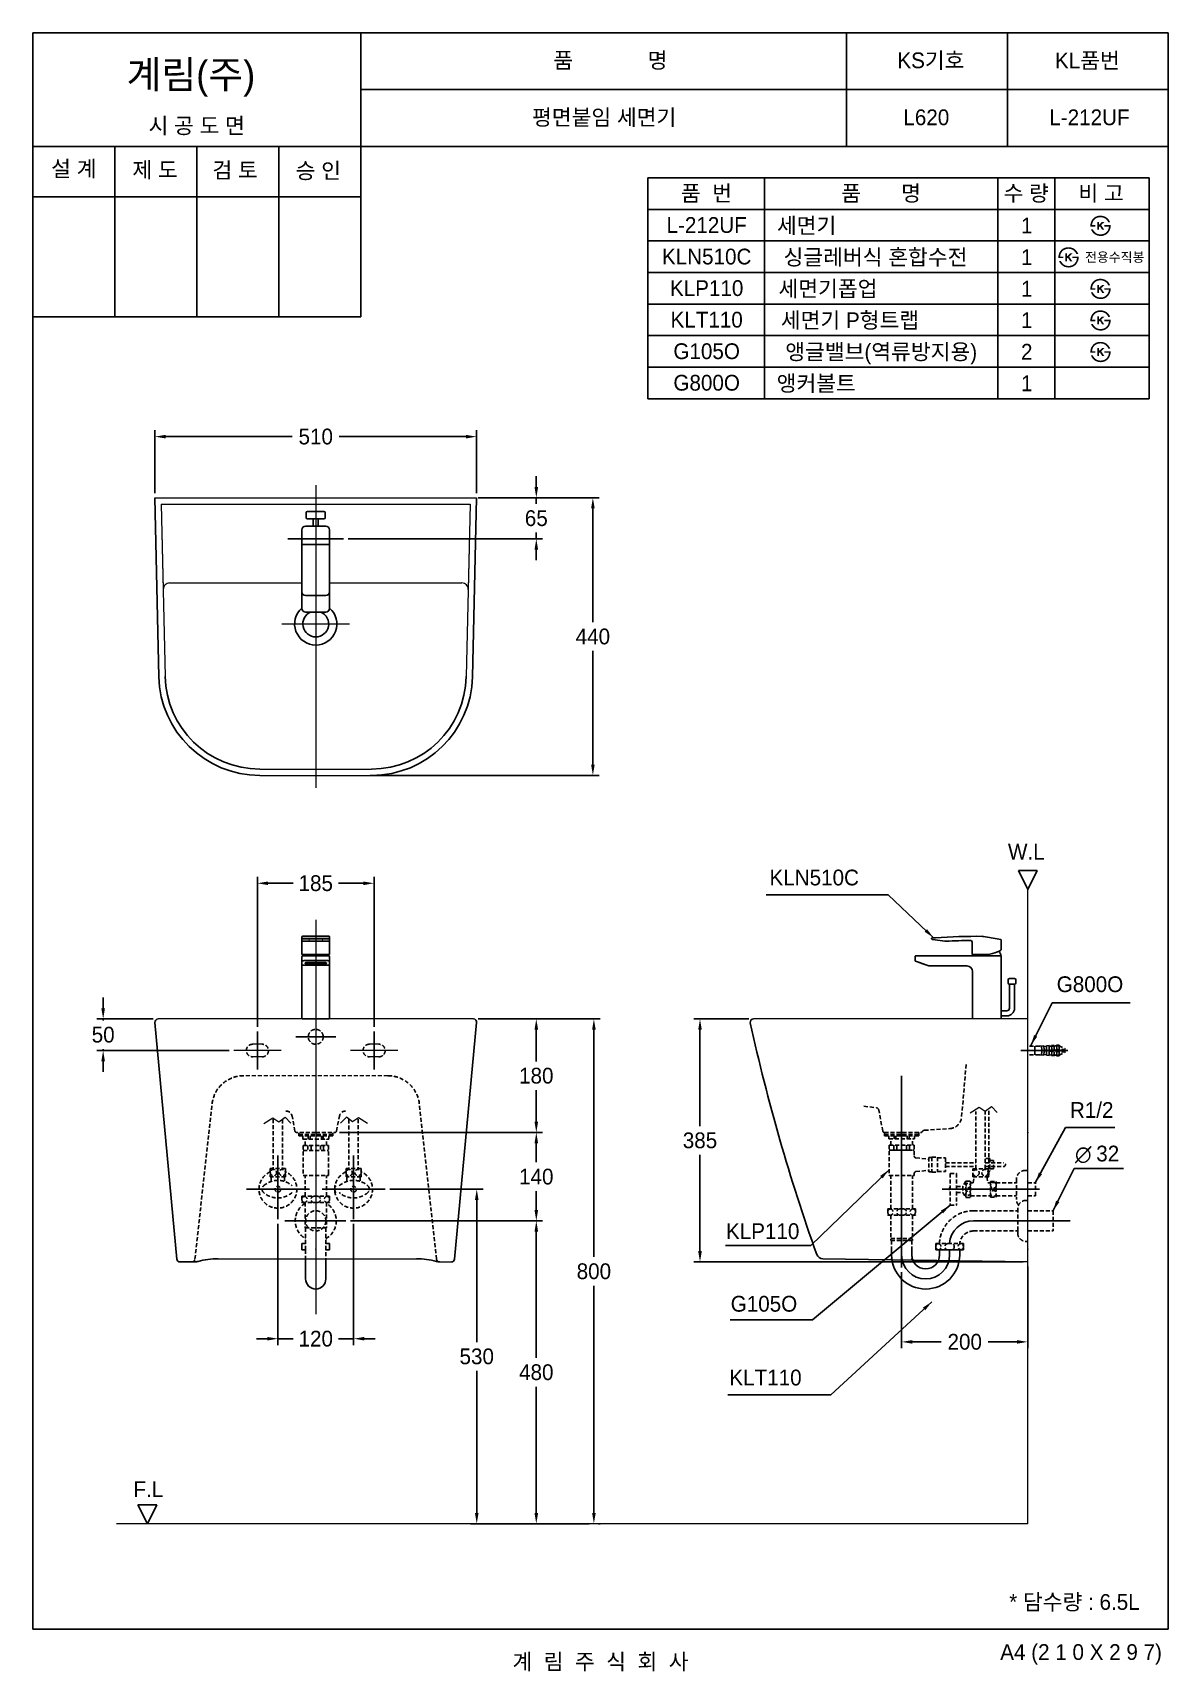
# Model space of a CAD drawing. Header units: millimetres. Extents: x 0 to 1800, y -67 to 2530.
import ezdxf
from ezdxf.enums import TextEntityAlignment as Align
from ezdxf.lldxf.tags import DXFTag

# ---------------------------------------------------------------- set-up
doc = ezdxf.new("R2010")
doc.units = ezdxf.units.MM
doc.linetypes.add('DASHED2', pattern=[9.525, 6.35, -3.175])
for name, color, linetype in [('61', 7, 'Continuous'), ('TEXT', 7, 'Continuous'), ('내부선 및 부속', 4, 'Continuous'), ('도각라인', 255, 'Continuous'), ('외형선', 3, 'Continuous'), ('점선', 6, 'DASHED2'), ('중심선', 1, 'DASHED'), ('치수선', 7, 'Continuous')]:
    doc.layers.add(name, color=color, linetype=linetype)
doc.styles.add('____', font='')
doc.styles.add('맑은고딕_치수', font='malgun.ttf', dxfattribs={"height": 25})
doc.styles.add('타이틀', font='H2GTRM.TTF', dxfattribs={"height": 25})
doc.styles.get('____').set_extended_font_data('굴림')
tags = doc.linetypes.add('DASHDOT', pattern=[70, 31, -13, 13, -13]).pattern_tags.tags
tags[10:11] = [DXFTag(74, 4), DXFTag(75, 0), DXFTag(340, '0'), DXFTag(46, 0.0), DXFTag(50, 0.0), DXFTag(44, 0.0), DXFTag(45, 0.0)]
tags[8:9] = [DXFTag(74, 4), DXFTag(75, 0), DXFTag(340, '0'), DXFTag(46, 0.0), DXFTag(50, 0.0), DXFTag(44, 0.0), DXFTag(45, 0.0)]
tags[6:7] = [DXFTag(74, 4), DXFTag(75, 0), DXFTag(340, '0'), DXFTag(46, 0.0), DXFTag(50, 0.0), DXFTag(44, 0.0), DXFTag(45, 0.0)]
tags[4:5] = [DXFTag(74, 4), DXFTag(75, 0), DXFTag(340, '0'), DXFTag(46, 0.0), DXFTag(50, 0.0), DXFTag(44, 0.0), DXFTag(45, 0.0)]
tags = doc.linetypes.add('DASHED', pattern=[25.72, 12.86, -12.86]).pattern_tags.tags
tags[6:7] = [DXFTag(74, 4), DXFTag(75, 0), DXFTag(340, '0'), DXFTag(46, 0.0), DXFTag(50, 0.0), DXFTag(44, 0.0), DXFTag(45, 0.0)]
tags[4:5] = [DXFTag(74, 4), DXFTag(75, 0), DXFTag(340, '0'), DXFTag(46, 0.0), DXFTag(50, 0.0), DXFTag(44, 0.0), DXFTag(45, 0.0)]
doc.dimstyles.new('MSADIM', dxfattribs={"dimtxt": 33, "dimasz": 17, "dimexe": 10, "dimexo": 7.5, "dimgap": 10, "dimtad": 0, "dimtih": 1, "dimtoh": 1, "dimdec": 0, "dimzin": 1, "dimdsep": 46, "dimtxsty": '____', "dimcen": 11.25, "dimadec": 0, "dimazin": 0, "dimtfac": 1, "dimtdec": 0, "dimtix": 1, "dimtmove": 0, "dimatfit": 3, "dimfxl": 0, "dimtolj": 1, "dimtzin": 1, "dimarcsym": 0})

msp = doc.modelspace()

# ---------------------------------------------------------------- texts
at = {"layer": 'TEXT', "style": '타이틀'}
for s, height, p in [('품             명', 25, (915.7, 2486.4)), ('KS기호', 25, (1423.8, 2486.3)), ('KL품번', 25, (1671.8, 2486.1)), ('시 공 도 면', 25, (259.9, 2382.7)), ('평면붙임 세면기', 25, (905.8, 2396)), ('L620', 25, (1416.5, 2396)), ('L-212UF', 25, (1675.1, 2396)), ('설 계', 25, (65, 2314.6)), ('제 도', 25, (193.8, 2312.9)), ('검 토', 25, (320.8, 2312.3)), ('승 인', 25, (452.7, 2311.4)), ('품  번', 25, (1067.9, 2275.7)), ('품       명', 25, (1344.8, 2275.7)), ('수 량', 25, (1574.8, 2275.7)), ('비 고', 25, (1693.6, 2275.7)), ('L-212UF', 25, (1068.3, 2225.3)), ('세면기', 25, (1226.7, 2224.4)), ('1', 25, (1575.7, 2224.4)), ('KLN510C', 25, (1068.3, 2175.3)), ('싱글레버식 혼합수전', 25, (1335.9, 2174.4)), ('1', 25, (1575.7, 2174.4)), ('전용수직봉', 15, (1715.2, 2174.4)), ('KLP110', 25, (1068.3, 2125.3)), ('세면기폽업', 25, (1260.6, 2124.4)), ('1', 25, (1575.7, 2124.4)), ('KLT110', 25, (1068.3, 2075.3)), ('세면기 P형트랩', 25, (1295.5, 2074.4)), ('1', 25, (1575.7, 2074.4)), ('G105O', 25, (1068.3, 2025.3)), ('앵글밸브(역류방지용)', 25, (1345, 2024.4)), ('2', 25, (1575.7, 2024.4)), ('G800O', 25, (1068.3, 1975.3)), ('앵커볼트', 25, (1242, 1974.4)), ('1', 25, (1575.7, 1974.4)), ('* 담수량 : 6.5L', 25, (1651.3, 42.9)), ('계  림  주  식  회  사', 25, (900, -51.7))]:
    msp.add_text(s, height=height, dxfattribs=at).set_placement(p, align=Align.MIDDLE_CENTER)
msp.add_text('계림(주)', height=44, dxfattribs=at).set_placement((148.7, 2441.8))
for s, p in [('W.L', (1575, 1232)), ('F.L', (183.2, 221.5))]:
    msp.add_text(s, height=25, dxfattribs=at).set_placement(p, align=Align.MIDDLE)
msp.add_text('A4 (2 1 0 X 2 9 7)', height=25, dxfattribs=at).set_placement((1790, -36.5), align=Align.MIDDLE_RIGHT)
at = {"layer": 'TEXT', "char_height": 25, "width": 380.447, "attachment_point": 1, "line_spacing_factor": 0.963855, "style": '타이틀'}
for s, insert in [('\\A1;KLN510C', (1167.9, 1203.6)), ('\\A1;G800O', (1623.2, 1034.5)), ('\\A1;KLP110', (1098.9, 643.1)), ('\\A1;G105O', (1106.4, 528)), ('\\A1;KLT110', (1104.3, 411.1))]:
    msp.add_mtext(s, dxfattribs=dict(at, insert=insert))
at = {"layer": '치수선'}
for s, style, p in [('∅', '맑은고딕_치수', (1652.2, 739.9)), ('32', '타이틀', (1685.9, 741.1))]:
    msp.add_text(s, height=25, dxfattribs=dict(at, style=style)).set_placement(p)
at = {"layer": '치수선', "linetype": 'Continuous', "insert": (1644.1, 835.2), "char_height": 25, "width": 380.447, "attachment_point": 1, "line_spacing_factor": 0.963855, "style": '타이틀'}
msp.add_mtext('\\A1;R1/2', dxfattribs=at)

# ---------------------------------------------------------------- blocks, each defined once
blk = doc.blocks.new('*D3')
at = {"layer": '치수선', "color": 0, "linetype": 'Continuous', "lineweight": -2}
for p, q in [((798.2, 1810), (798.2, 1827)), ((706.1, 1793), (808.2, 1793)), ((798.2, 1793), (798.2, 1783.3)), ((500.1, 1728), (808.2, 1728)), ((798.2, 1728), (798.2, 1737.7)), ((798.2, 1711), (798.2, 1694))]:
    blk.add_line(p, q, dxfattribs=at)
at = {"layer": '치수선', "color": 0, "linetype": 'Continuous'}
for points in [[(795.4, 1810), (801.1, 1810), (798.2, 1793)], [(795.4, 1711), (801.1, 1711), (798.2, 1728)]]:
    blk.add_solid(points, dxfattribs=at)
at = {"layer": '치수선', "color": 0, "linetype": 'Continuous', "insert": (798.2, 1760.5), "char_height": 25, "attachment_point": 5, "style": '____'}
blk.add_mtext('\\A1;65', dxfattribs=at)
blk = doc.blocks.new('*D4')
at = {"layer": '치수선', "color": 0, "linetype": 'Continuous', "lineweight": -2}
for p, q in [((1577.4, 574.4), (1577.4, 445.1)), ((1377.4, 565.4), (1377.4, 445.1)), ((1394.4, 455.1), (1440.1, 455.1)), ((1560.4, 455.1), (1514.7, 455.1))]:
    blk.add_line(p, q, dxfattribs=at)
at = {"layer": '치수선', "color": 0, "linetype": 'Continuous'}
for points in [[(1394.4, 457.9), (1394.4, 452.3), (1377.4, 455.1)], [(1560.4, 457.9), (1560.4, 452.3), (1577.4, 455.1)]]:
    blk.add_solid(points, dxfattribs=at)
at = {"layer": '치수선', "color": 0, "linetype": 'Continuous', "insert": (1477.4, 455.1), "char_height": 25, "attachment_point": 5, "style": '____'}
blk.add_mtext('\\A1;200', dxfattribs=at)
blk = doc.blocks.new('*D5')
at = {"layer": '치수선', "color": 0, "linetype": 'Continuous', "lineweight": -2}
for p, q in [((1134.9, 966.9), (1047.7, 966.9)), ((1057.7, 949.9), (1057.7, 797.2)), ((1057.7, 598.9), (1057.7, 751.6)), ((1569.9, 581.9), (1047.7, 581.9))]:
    blk.add_line(p, q, dxfattribs=at)
at = {"layer": '치수선', "color": 0, "linetype": 'Continuous'}
for points in [[(1054.9, 949.9), (1060.6, 949.9), (1057.7, 966.9)], [(1054.9, 598.9), (1060.6, 598.9), (1057.7, 581.9)]]:
    blk.add_solid(points, dxfattribs=at)
at = {"layer": '치수선', "color": 0, "linetype": 'Continuous', "insert": (1057.7, 774.4), "char_height": 25, "attachment_point": 5, "style": '____'}
blk.add_mtext('\\A1;385', dxfattribs=at)
blk = doc.blocks.new('*D6')
at = {"layer": '치수선', "color": 0, "linetype": 'Continuous', "lineweight": -2}
for p, q in [((706.1, 966.9), (808.2, 966.9)), ((798.2, 949.9), (798.2, 899.7)), ((798.2, 803.9), (798.2, 854)), ((486.1, 786.9), (808.2, 786.9))]:
    blk.add_line(p, q, dxfattribs=at)
at = {"layer": '치수선', "color": 0, "linetype": 'Continuous'}
for points in [[(795.4, 949.9), (801.1, 949.9), (798.2, 966.9)], [(795.4, 803.9), (801.1, 803.9), (798.2, 786.9)]]:
    blk.add_solid(points, dxfattribs=at)
at = {"layer": '치수선', "color": 0, "linetype": 'Continuous', "insert": (798.2, 876.9), "char_height": 25, "attachment_point": 5, "style": '____'}
blk.add_mtext('\\A1;180', dxfattribs=at)
blk = doc.blocks.new('*D7')
at = {"layer": '치수선', "color": 0, "linetype": 'Continuous', "lineweight": -2}
for p, q in [((805.7, 786.9), (808.2, 786.9)), ((798.2, 769.9), (798.2, 739.7)), ((798.2, 663.9), (798.2, 694)), ((503.6, 646.9), (808.2, 646.9))]:
    blk.add_line(p, q, dxfattribs=at)
at = {"layer": '치수선', "color": 0, "linetype": 'Continuous'}
for points in [[(795.4, 769.9), (801.1, 769.9), (798.2, 786.9)], [(795.4, 663.9), (801.1, 663.9), (798.2, 646.9)]]:
    blk.add_solid(points, dxfattribs=at)
at = {"layer": '치수선', "color": 0, "linetype": 'Continuous', "insert": (798.2, 716.9), "char_height": 25, "attachment_point": 5, "style": '____'}
blk.add_mtext('\\A1;140', dxfattribs=at)
blk = doc.blocks.new('*D8')
at = {"layer": '치수선', "color": 0, "linetype": 'Continuous', "lineweight": -2}
for p, q in [((711.1, 1793), (897.9, 1793)), ((887.9, 1776), (887.9, 1595.8)), ((887.9, 1370), (887.9, 1550.2)), ((534.9, 1353), (897.9, 1353))]:
    blk.add_line(p, q, dxfattribs=at)
at = {"layer": '치수선', "color": 0, "linetype": 'Continuous'}
for points in [[(885.1, 1776), (890.8, 1776), (887.9, 1793)], [(885.1, 1370), (890.8, 1370), (887.9, 1353)]]:
    blk.add_solid(points, dxfattribs=at)
at = {"layer": '치수선', "color": 0, "linetype": 'Continuous', "insert": (887.9, 1573), "char_height": 25, "attachment_point": 5, "style": '____'}
blk.add_mtext('\\A1;440', dxfattribs=at)
blk = doc.blocks.new('*D9')
at = {"layer": '치수선', "color": 0, "linetype": 'Continuous', "lineweight": -2}
for p, q in [((356.1, 954.4), (356.1, 1192)), ((373.1, 1182), (412.6, 1182)), ((524.1, 1182), (484.5, 1182)), ((541.1, 954.4), (541.1, 1192))]:
    blk.add_line(p, q, dxfattribs=at)
at = {"layer": '치수선', "color": 0, "linetype": 'Continuous'}
for points in [[(373.1, 1184.8), (373.1, 1179.1), (356.1, 1182)], [(524.1, 1184.8), (524.1, 1179.1), (541.1, 1182)]]:
    blk.add_solid(points, dxfattribs=at)
at = {"layer": '치수선', "color": 0, "linetype": 'Continuous', "insert": (448.6, 1182), "char_height": 25, "attachment_point": 5, "style": '____'}
blk.add_mtext('\\A1;185', dxfattribs=at)
blk = doc.blocks.new('*D10')
at = {"layer": '치수선', "color": 0, "linetype": 'Continuous', "lineweight": -2}
for p, q in [((111.6, 983.9), (111.6, 1000.9)), ((191.1, 966.9), (101.6, 966.9)), ((111.6, 966.9), (111.6, 964.7)), ((311.1, 916.9), (101.6, 916.9)), ((111.6, 916.9), (111.6, 919.1)), ((111.6, 899.9), (111.6, 882.9))]:
    blk.add_line(p, q, dxfattribs=at)
at = {"layer": '치수선', "color": 0, "linetype": 'Continuous'}
for points in [[(108.7, 983.9), (114.4, 983.9), (111.6, 966.9)], [(108.7, 899.9), (114.4, 899.9), (111.6, 916.9)]]:
    blk.add_solid(points, dxfattribs=at)
at = {"layer": '치수선', "color": 0, "linetype": 'Continuous', "insert": (111.6, 941.9), "char_height": 25, "attachment_point": 5, "style": '____'}
blk.add_mtext('\\A1;50', dxfattribs=at)
blk = doc.blocks.new('*D11')
at = {"layer": '치수선', "color": 0, "linetype": 'Continuous', "lineweight": -2}
for p, q in [((193.6, 1800.5), (193.6, 1899.9)), ((703.6, 1800.5), (703.6, 1899.9)), ((210.6, 1889.9), (411.2, 1889.9)), ((686.6, 1889.9), (485.9, 1889.9))]:
    blk.add_line(p, q, dxfattribs=at)
at = {"layer": '치수선', "color": 0, "linetype": 'Continuous'}
for points in [[(210.6, 1892.7), (210.6, 1887), (193.6, 1889.9)], [(686.6, 1892.7), (686.6, 1887), (703.6, 1889.9)]]:
    blk.add_solid(points, dxfattribs=at)
at = {"layer": '치수선', "color": 0, "linetype": 'Continuous', "insert": (448.6, 1889.9), "char_height": 25, "attachment_point": 5, "style": '____'}
blk.add_mtext('\\A1;510', dxfattribs=at)
blk = doc.blocks.new('*D12')
at = {"layer": '치수선', "color": 0, "linetype": 'Continuous', "lineweight": -2}
for p, q in [((388.6, 642.3), (388.6, 450.1)), ((508.6, 642.3), (508.6, 450.1)), ((371.6, 460.1), (354.6, 460.1)), ((388.6, 460.1), (412.6, 460.1)), ((508.6, 460.1), (484.5, 460.1)), ((525.6, 460.1), (542.6, 460.1))]:
    blk.add_line(p, q, dxfattribs=at)
at = {"layer": '치수선', "color": 0, "linetype": 'Continuous'}
for points in [[(371.6, 463), (371.6, 457.3), (388.6, 460.1)], [(525.6, 463), (525.6, 457.3), (508.6, 460.1)]]:
    blk.add_solid(points, dxfattribs=at)
at = {"layer": '치수선', "color": 0, "linetype": 'Continuous', "insert": (448.6, 460.1), "char_height": 25, "attachment_point": 5, "style": '____'}
blk.add_mtext('\\A1;120', dxfattribs=at)
blk = doc.blocks.new('*D13')
at = {"layer": '치수선', "color": 0, "linetype": 'Continuous', "lineweight": -2}
for p, q in [((566.3, 697.1), (713.8, 697.1)), ((703.8, 680.1), (703.8, 454.8)), ((703.8, 183.9), (703.8, 409.2)), ((881.9, 166.9), (693.8, 166.9))]:
    blk.add_line(p, q, dxfattribs=at)
at = {"layer": '치수선', "color": 0, "linetype": 'Continuous'}
for points in [[(701, 680.1), (706.7, 680.1), (703.8, 697.1)], [(701, 183.9), (706.7, 183.9), (703.8, 166.9)]]:
    blk.add_solid(points, dxfattribs=at)
at = {"layer": '치수선', "color": 0, "linetype": 'Continuous', "insert": (703.8, 432), "char_height": 25, "attachment_point": 5, "style": '____'}
blk.add_mtext('\\A1;530', dxfattribs=at)
blk = doc.blocks.new('*D14')
at = {"layer": '치수선', "color": 0, "linetype": 'Continuous', "lineweight": -2}
for p, q in [((706.1, 966.9), (899.5, 966.9)), ((889.5, 949.9), (889.5, 589.7)), ((889.5, 183.9), (889.5, 544.1)), ((896.9, 166.9), (899.5, 166.9))]:
    blk.add_line(p, q, dxfattribs=at)
at = {"layer": '치수선', "color": 0, "linetype": 'Continuous'}
for points in [[(886.7, 949.9), (892.4, 949.9), (889.5, 966.9)], [(886.7, 183.9), (892.4, 183.9), (889.5, 166.9)]]:
    blk.add_solid(points, dxfattribs=at)
at = {"layer": '치수선', "color": 0, "linetype": 'Continuous', "insert": (889.5, 566.9), "char_height": 25, "attachment_point": 5, "style": '____'}
blk.add_mtext('\\A1;800', dxfattribs=at)
blk = doc.blocks.new('*D15')
at = {"layer": '치수선', "color": 0, "linetype": 'Continuous', "lineweight": -2}
for p, q in [((798.2, 629.9), (798.2, 429.7)), ((805.7, 646.9), (808.2, 646.9)), ((798.2, 183.9), (798.2, 384.1)), ((711.3, 166.9), (808.2, 166.9))]:
    blk.add_line(p, q, dxfattribs=at)
at = {"layer": '치수선', "color": 0, "linetype": 'Continuous'}
for points in [[(795.4, 629.9), (801.1, 629.9), (798.2, 646.9)], [(795.4, 183.9), (801.1, 183.9), (798.2, 166.9)]]:
    blk.add_solid(points, dxfattribs=at)
at = {"layer": '치수선', "color": 0, "linetype": 'Continuous', "insert": (798.2, 406.9), "char_height": 25, "attachment_point": 5, "style": '____'}
blk.add_mtext('\\A1;480', dxfattribs=at)

# ---------------------------------------------------------------- dimensions: what is measured, and where the dimension line sits
at = {"layer": '치수선', "linetype": 'Continuous'}
for base, p1, p2, picture, middle in [((703.6, 1889.9), (193.6, 1793), (703.6, 1793), '*D11', (448.6, 1889.9)), ((356.1, 1182), (541.1, 946.9), (356.1, 946.9), '*D9', (448.6, 1182)), ((388.6, 460.1), (508.6, 649.8), (388.6, 649.8), '*D12', (448.6, 460.1)), ((1577.4, 455.1), (1377.4, 572.9), (1577.4, 581.9), '*D4', (1477.4, 455.1))]:
    dim = msp.add_linear_dim(base=base, p1=p1, p2=p2, dimstyle='MSADIM', override={"dimtxt": 25}, dxfattribs=at)
    dim.commit()
    dim.dimension.update_dxf_attribs({"geometry": picture, "text_midpoint": middle})
for base, p1, p2, picture, middle in [((798.2, 1793), (492.6, 1728), (698.6, 1793), '*D3', (798.2, 1760.5)), ((887.9, 1793), (527.4, 1353), (703.6, 1793), '*D8', (887.9, 1573)), ((111.6, 966.9), (318.6, 916.9), (198.6, 966.9), '*D10', (111.6, 941.9)), ((798.2, 786.9), (698.6, 966.9), (478.6, 786.9), '*D6', (798.2, 876.9)), ((889.5, 166.9), (698.6, 966.9), (889.4, 166.9), '*D14', (889.5, 566.9)), ((1057.7, 581.9), (1142.4, 966.9), (1577.4, 581.9), '*D5', (1057.7, 774.4)), ((798.2, 646.9), (798.2, 786.9), (496.1, 646.9), '*D7', (798.2, 716.9)), ((703.8, 166.9), (558.8, 697.1), (889.4, 166.9), '*D13', (703.8, 432)), ((798.2, 166.9), (798.2, 646.9), (703.8, 166.9), '*D15', (798.2, 406.9))]:
    dim = msp.add_linear_dim(base=base, p1=p1, p2=p2, angle=90, dimstyle='MSADIM', override={"dimtxt": 25}, dxfattribs=at)
    dim.commit()
    dim.dimension.update_dxf_attribs({"geometry": picture, "text_midpoint": middle})

# ---------------------------------------------------------------- hatches: boundary and pattern name
at = {"layer": 'TEXT'}
for points in [[(1676.6, 2222.8), (1676.6, 2223.2), (1676.6, 2223.6), (1676.5, 2224), (1676.6, 2224.4), (1676.6, 2224.8), (1676.6, 2225.2), (1676.6, 2225.6), (1676.7, 2226), (1676.7, 2226.4), (1676.8, 2226.8), (1676.8, 2227.2), (1676.9, 2227.6), (1677, 2228), (1677.1, 2228.4), (1677.2, 2228.8), (1677.3, 2229.1), (1677.4, 2229.5), (1677.5, 2229.9), (1677.7, 2230.3), (1677.8, 2230.6), (1678, 2231), (1678.1, 2231.4), (1678.3, 2231.7), (1678.5, 2232.1), (1678.7, 2232.4), (1678.9, 2232.7), (1679.1, 2233.1), (1679.3, 2233.4), (1679.5, 2233.7), (1679.7, 2234), (1680, 2234.3), (1680.5, 2234.9), (1680.8, 2235.2), (1681, 2235.5), (1681.3, 2235.8), (1681.6, 2236.1), (1681.9, 2236.4), (1682.2, 2236.6), (1682.5, 2236.9), (1682.8, 2237.1), (1683.2, 2237.4), (1683.5, 2237.6), (1683.8, 2237.8), (1684.2, 2238), (1684.5, 2238.2), (1684.9, 2238.4), (1685.2, 2238.6), (1685.7, 2238.7), (1686.1, 2238.9), (1686.5, 2239.1), (1686.9, 2239.2), (1687.3, 2239.4), (1687.8, 2239.5), (1688.2, 2239.6), (1688.6, 2239.7), (1689.1, 2239.8), (1689.5, 2239.9), (1690, 2239.9), (1690.5, 2240), (1691, 2240), (1691.4, 2240.1), (1691.9, 2240.1), (1692.4, 2240.1), (1693.2, 2240.1), (1693.6, 2240.1), (1693.9, 2240), (1694.3, 2240), (1694.7, 2240), (1695, 2239.9), (1695.4, 2239.9), (1695.7, 2239.8), (1696.1, 2239.7), (1696.4, 2239.7), (1696.8, 2239.6), (1697.1, 2239.5), (1697.4, 2239.4), (1697.8, 2239.3), (1698.1, 2239.2), (1698.4, 2239.1), (1698.7, 2239), (1699, 2238.9), (1699.4, 2238.7), (1699.7, 2238.6), (1700, 2238.5), (1700.3, 2238.3), (1700.6, 2238.2), (1700.8, 2238), (1701.1, 2237.8), (1701.4, 2237.7), (1701.7, 2237.5), (1702, 2237.3), (1702.2, 2237.1), (1702.5, 2236.9), (1702.8, 2236.7), (1703.2, 2236.4), (1703.6, 2236), (1704, 2235.6), (1704.4, 2235.2), (1704.8, 2234.8), (1705.1, 2234.4), (1705.5, 2234), (1705.8, 2233.6), (1706.1, 2233.1), (1706.4, 2232.6), (1706.7, 2232.2), (1707, 2231.7), (1707.3, 2231.1), (1707.5, 2230.6), (1707.8, 2230.1), (1708, 2229.5), (1708, 2229.5), (1704.9, 2229.5), (1704.9, 2229.5), (1704.8, 2229.7), (1704.8, 2229.9), (1704.7, 2230.1), (1704.6, 2230.2), (1704.6, 2230.4), (1704.5, 2230.6), (1704.4, 2230.7), (1704.3, 2230.9), (1704.2, 2231.1), (1704.1, 2231.2), (1704, 2231.4), (1703.9, 2231.6), (1703.8, 2231.7), (1703.7, 2231.9), (1703.6, 2232.1), (1703.5, 2232.2), (1703.3, 2232.4), (1703.2, 2232.6), (1702.9, 2232.9), (1702.7, 2233.2), (1702.4, 2233.5), (1702.1, 2233.8), (1701.7, 2234.1), (1701.4, 2234.4), (1701, 2234.7), (1700.8, 2234.9), (1700.6, 2235.1), (1700.3, 2235.2), (1700.1, 2235.4), (1699.9, 2235.5), (1699.6, 2235.7), (1699.4, 2235.8), (1699.1, 2236), (1698.9, 2236.1), (1698.6, 2236.2), (1698.4, 2236.4), (1698.1, 2236.5), (1697.9, 2236.6), (1697.6, 2236.7), (1697.4, 2236.8), (1697.1, 2236.9), (1696.8, 2237), (1696.6, 2237), (1696.3, 2237.1), (1696.1, 2237.2), (1695.8, 2237.3), (1695.5, 2237.3), (1695.2, 2237.4), (1695, 2237.4), (1694.7, 2237.5), (1694.4, 2237.5), (1694.1, 2237.5), (1693.8, 2237.6), (1693.6, 2237.6), (1693.3, 2237.6), (1693, 2237.6), (1692.7, 2237.6), (1692.3, 2237.6), (1692, 2237.6), (1691.7, 2237.6), (1691.3, 2237.5), (1691, 2237.5), (1690.7, 2237.5), (1690.3, 2237.4), (1690, 2237.4), (1689.7, 2237.3), (1689.4, 2237.3), (1689.1, 2237.2), (1688.8, 2237.1), (1688.5, 2237), (1688.2, 2237), (1687.9, 2236.9), (1687.6, 2236.8), (1687.3, 2236.7), (1687, 2236.5), (1686.7, 2236.4), (1686.5, 2236.3), (1686.2, 2236.2), (1685.9, 2236), (1685.6, 2235.9), (1685.4, 2235.7), (1685.1, 2235.6), (1684.9, 2235.4), (1684.6, 2235.2), (1684.4, 2235), (1684.1, 2234.9), (1683.9, 2234.7), (1683.7, 2234.5), (1683.4, 2234.3), (1683.2, 2234), (1683, 2233.8), (1682.7, 2233.6), (1682.5, 2233.4), (1682.3, 2233.1), (1682.1, 2232.9), (1681.9, 2232.6), (1681.7, 2232.4), (1681.6, 2232.1), (1681.4, 2231.9), (1681.2, 2231.6), (1681.1, 2231.4), (1680.9, 2231.1), (1680.8, 2230.8), (1680.6, 2230.5), (1680.5, 2230.3), (1680.4, 2230), (1680.3, 2229.7), (1680.2, 2229.4), (1680, 2229.1), (1680, 2228.8), (1679.9, 2228.5), (1679.8, 2228.2), (1679.7, 2227.8), (1679.6, 2227.5), (1679.6, 2227.2), (1679.5, 2226.9), (1679.5, 2226.5), (1679.4, 2226.2), (1679.4, 2225.8), (1679.4, 2225.5), (1679.3, 2225.1), (1679.3, 2225.1), (1684.5, 2225.1), (1684.5, 2225.1), (1684.5, 2225.1), (1684.5, 2222.8), (1684.5, 2222.8), (1684.5, 2222.8), (1676.6, 2222.8)], [(1708.7, 2225.1), (1708.8, 2224.7), (1708.7, 2224.3), (1708.7, 2223.8), (1708.7, 2223.4), (1708.7, 2223), (1708.6, 2222.5), (1708.6, 2222.1), (1708.5, 2221.7), (1708.5, 2221.3), (1708.4, 2220.9), (1708.3, 2220.4), (1708.2, 2220), (1708.1, 2219.6), (1708, 2219.2), (1707.8, 2218.8), (1707.7, 2218.4), (1707.6, 2218), (1707.4, 2217.6), (1707.3, 2217.3), (1707.1, 2216.9), (1706.9, 2216.5), (1706.7, 2216.2), (1706.6, 2215.8), (1706.4, 2215.5), (1706.2, 2215.1), (1705.9, 2214.8), (1705.7, 2214.5), (1705.5, 2214.2), (1705.3, 2213.8), (1705, 2213.5), (1704.8, 2213.2), (1704.5, 2212.9), (1704.2, 2212.6), (1704, 2212.4), (1703.7, 2212.1), (1703.4, 2211.8), (1703.1, 2211.6), (1702.8, 2211.3), (1702.5, 2211.1), (1702.2, 2210.8), (1701.9, 2210.6), (1701.6, 2210.4), (1701.2, 2210.2), (1700.9, 2210), (1700.6, 2209.8), (1700.2, 2209.6), (1699.9, 2209.4), (1699.5, 2209.3), (1699.2, 2209.1), (1698.8, 2209), (1698.4, 2208.8), (1698, 2208.7), (1697.7, 2208.6), (1697.3, 2208.5), (1696.9, 2208.4), (1696.5, 2208.3), (1696.1, 2208.2), (1695.7, 2208.1), (1695.3, 2208.1), (1694.9, 2208), (1694.5, 2208), (1694.1, 2208), (1693.7, 2207.9), (1693.3, 2207.9), (1692.6, 2207.9), (1692, 2208), (1691.3, 2208), (1690.7, 2208.1), (1690.1, 2208.2), (1689.8, 2208.2), (1689.5, 2208.3), (1689.2, 2208.3), (1688.9, 2208.4), (1688.6, 2208.5), (1688.3, 2208.6), (1688, 2208.6), (1687.7, 2208.7), (1687.4, 2208.8), (1687.1, 2208.9), (1686.8, 2209), (1686.6, 2209.1), (1686.3, 2209.2), (1686, 2209.4), (1685.7, 2209.5), (1685.5, 2209.6), (1685.2, 2209.7), (1684.9, 2209.9), (1684.7, 2210), (1684.4, 2210.2), (1684.1, 2210.3), (1683.6, 2210.7), (1683.4, 2210.8), (1683.1, 2211), (1682.8, 2211.2), (1682.6, 2211.4), (1682.4, 2211.6), (1682.1, 2211.8), (1681.9, 2212), (1681.6, 2212.2), (1681.4, 2212.5), (1681.2, 2212.7), (1681, 2212.9), (1680.8, 2213.1), (1680.5, 2213.4), (1680.3, 2213.6), (1680.1, 2213.9), (1679.9, 2214.1), (1679.7, 2214.4), (1679.6, 2214.6), (1679.4, 2214.9), (1679.2, 2215.2), (1679, 2215.5), (1678.8, 2215.7), (1678.7, 2216), (1678.5, 2216.3), (1678.3, 2216.6), (1678.2, 2216.9), (1678, 2217.2), (1677.8, 2217.8), (1677.5, 2218.5), (1677.5, 2218.5), (1680.4, 2218.5), (1680.4, 2218.5), (1680.7, 2218.1), (1680.9, 2217.6), (1681.1, 2217.2), (1681.4, 2216.9), (1681.6, 2216.5), (1681.9, 2216.1), (1682.1, 2215.8), (1682.4, 2215.4), (1682.7, 2215.1), (1682.9, 2214.8), (1683.2, 2214.5), (1683.5, 2214.2), (1683.8, 2213.9), (1684.1, 2213.6), (1684.4, 2213.3), (1684.7, 2213.1), (1684.9, 2212.9), (1685.2, 2212.7), (1685.4, 2212.6), (1685.6, 2212.4), (1685.9, 2212.3), (1686.1, 2212.1), (1686.3, 2212), (1686.6, 2211.9), (1686.8, 2211.7), (1687.1, 2211.6), (1687.3, 2211.5), (1687.6, 2211.4), (1687.9, 2211.3), (1688.1, 2211.2), (1688.4, 2211.1), (1688.7, 2211), (1688.9, 2211), (1689.2, 2210.9), (1689.5, 2210.8), (1689.8, 2210.8), (1690, 2210.7), (1690.3, 2210.7), (1690.6, 2210.6), (1690.9, 2210.6), (1691.2, 2210.6), (1691.5, 2210.5), (1691.8, 2210.5), (1692.1, 2210.5), (1692.4, 2210.5), (1692.7, 2210.5), (1693, 2210.5), (1693.9, 2210.5), (1694.1, 2210.6), (1694.4, 2210.6), (1694.7, 2210.6), (1694.9, 2210.6), (1695.2, 2210.7), (1695.5, 2210.7), (1695.7, 2210.8), (1696, 2210.8), (1696.3, 2210.9), (1696.5, 2210.9), (1696.8, 2211), (1697, 2211.1), (1697.3, 2211.2), (1697.5, 2211.2), (1697.8, 2211.3), (1698, 2211.4), (1698.3, 2211.5), (1698.5, 2211.6), (1698.8, 2211.8), (1699, 2211.9), (1699.2, 2212), (1699.5, 2212.1), (1699.7, 2212.3), (1699.9, 2212.4), (1700.2, 2212.6), (1700.4, 2212.7), (1700.6, 2212.9), (1700.9, 2213), (1701.1, 2213.2), (1701.3, 2213.4), (1701.6, 2213.6), (1701.8, 2213.8), (1702, 2214), (1702.3, 2214.3), (1702.5, 2214.5), (1702.7, 2214.8), (1702.9, 2215), (1703.2, 2215.3), (1703.3, 2215.5), (1703.5, 2215.8), (1703.7, 2216), (1703.9, 2216.3), (1704.1, 2216.6), (1704.2, 2216.9), (1704.4, 2217.2), (1704.5, 2217.4), (1704.7, 2217.7), (1704.8, 2218), (1704.9, 2218.3), (1705.1, 2218.7), (1705.2, 2219), (1705.3, 2219.3), (1705.4, 2219.6), (1705.5, 2220), (1705.6, 2220.3), (1705.6, 2220.6), (1705.7, 2221), (1705.8, 2221.3), (1705.8, 2221.7), (1705.9, 2222.1), (1705.9, 2222.4), (1705.9, 2222.8), (1705.9, 2222.8), (1698.5, 2222.8), (1698.5, 2222.8), (1698.5, 2222.8), (1698.5, 2225.1), (1698.5, 2225.1), (1698.5, 2225.1), (1708.7, 2225.1)], [(1690.3, 2225.8), (1695.1, 2230.2), (1699, 2230.2), (1693.6, 2225.2), (1698.7, 2217.7), (1695.3, 2217.7), (1691.7, 2223.4), (1690.3, 2222.2), (1690.3, 2217.7), (1687.4, 2217.7), (1687.4, 2230.3), (1690.3, 2230.3)], [(1625.9, 2172.8), (1625.9, 2173.2), (1625.8, 2173.6), (1625.8, 2174), (1625.9, 2174.4), (1625.9, 2174.8), (1625.9, 2175.2), (1625.9, 2175.6), (1626, 2176), (1626, 2176.4), (1626.1, 2176.8), (1626.1, 2177.2), (1626.2, 2177.6), (1626.3, 2178), (1626.4, 2178.4), (1626.5, 2178.8), (1626.6, 2179.1), (1626.7, 2179.5), (1626.8, 2179.9), (1627, 2180.3), (1627.1, 2180.6), (1627.3, 2181), (1627.4, 2181.4), (1627.6, 2181.7), (1627.8, 2182.1), (1628, 2182.4), (1628.2, 2182.7), (1628.4, 2183.1), (1628.6, 2183.4), (1628.8, 2183.7), (1629, 2184), (1629.3, 2184.3), (1629.8, 2184.9), (1630, 2185.2), (1630.3, 2185.5), (1630.6, 2185.8), (1630.9, 2186.1), (1631.2, 2186.4), (1631.5, 2186.6), (1631.8, 2186.9), (1632.1, 2187.1), (1632.4, 2187.4), (1632.8, 2187.6), (1633.1, 2187.8), (1633.5, 2188), (1633.8, 2188.2), (1634.2, 2188.4), (1634.5, 2188.6), (1634.9, 2188.7), (1635.4, 2188.9), (1635.8, 2189.1), (1636.2, 2189.2), (1636.6, 2189.4), (1637.1, 2189.5), (1637.5, 2189.6), (1637.9, 2189.7), (1638.4, 2189.8), (1638.8, 2189.9), (1639.3, 2189.9), (1639.8, 2190), (1640.3, 2190), (1640.7, 2190.1), (1641.2, 2190.1), (1641.7, 2190.1), (1642.5, 2190.1), (1642.9, 2190.1), (1643.2, 2190), (1643.6, 2190), (1644, 2190), (1644.3, 2189.9), (1644.7, 2189.9), (1645, 2189.8), (1645.4, 2189.7), (1645.7, 2189.7), (1646.1, 2189.6), (1646.4, 2189.5), (1646.7, 2189.4), (1647.1, 2189.3), (1647.4, 2189.2), (1647.7, 2189.1), (1648, 2189), (1648.3, 2188.9), (1648.7, 2188.7), (1649, 2188.6), (1649.3, 2188.5), (1649.6, 2188.3), (1649.9, 2188.2), (1650.1, 2188), (1650.4, 2187.8), (1650.7, 2187.7), (1651, 2187.5), (1651.3, 2187.3), (1651.5, 2187.1), (1651.8, 2186.9), (1652.1, 2186.7), (1652.5, 2186.4), (1652.9, 2186), (1653.3, 2185.6), (1653.7, 2185.2), (1654.1, 2184.8), (1654.4, 2184.4), (1654.8, 2184), (1655.1, 2183.6), (1655.4, 2183.1), (1655.7, 2182.6), (1656, 2182.2), (1656.3, 2181.7), (1656.6, 2181.1), (1656.8, 2180.6), (1657.1, 2180.1), (1657.3, 2179.5), (1657.3, 2179.5), (1654.2, 2179.5), (1654.2, 2179.5), (1654.1, 2179.7), (1654.1, 2179.9), (1654, 2180.1), (1653.9, 2180.2), (1653.9, 2180.4), (1653.8, 2180.6), (1653.7, 2180.7), (1653.6, 2180.9), (1653.5, 2181.1), (1653.4, 2181.2), (1653.3, 2181.4), (1653.2, 2181.6), (1653.1, 2181.7), (1653, 2181.9), (1652.9, 2182.1), (1652.8, 2182.2), (1652.6, 2182.4), (1652.5, 2182.6), (1652.2, 2182.9), (1652, 2183.2), (1651.7, 2183.5), (1651.4, 2183.8), (1651, 2184.1), (1650.7, 2184.4), (1650.3, 2184.7), (1650.1, 2184.9), (1649.9, 2185.1), (1649.6, 2185.2), (1649.4, 2185.4), (1649.2, 2185.5), (1648.9, 2185.7), (1648.7, 2185.8), (1648.4, 2186), (1648.2, 2186.1), (1647.9, 2186.2), (1647.7, 2186.4), (1647.4, 2186.5), (1647.2, 2186.6), (1646.9, 2186.7), (1646.7, 2186.8), (1646.4, 2186.9), (1646.1, 2187), (1645.9, 2187), (1645.6, 2187.1), (1645.3, 2187.2), (1645.1, 2187.3), (1644.8, 2187.3), (1644.5, 2187.4), (1644.3, 2187.4), (1644, 2187.5), (1643.7, 2187.5), (1643.4, 2187.5), (1643.1, 2187.6), (1642.9, 2187.6), (1642.6, 2187.6), (1642.3, 2187.6), (1642, 2187.6), (1641.6, 2187.6), (1641.3, 2187.6), (1641, 2187.6), (1640.6, 2187.5), (1640.3, 2187.5), (1640, 2187.5), (1639.6, 2187.4), (1639.3, 2187.4), (1639, 2187.3), (1638.7, 2187.3), (1638.4, 2187.2), (1638.1, 2187.1), (1637.8, 2187), (1637.5, 2187), (1637.2, 2186.9), (1636.9, 2186.8), (1636.6, 2186.7), (1636.3, 2186.5), (1636, 2186.4), (1635.7, 2186.3), (1635.5, 2186.2), (1635.2, 2186), (1634.9, 2185.9), (1634.7, 2185.7), (1634.4, 2185.6), (1634.2, 2185.4), (1633.9, 2185.2), (1633.7, 2185), (1633.4, 2184.9), (1633.2, 2184.7), (1633, 2184.5), (1632.7, 2184.3), (1632.5, 2184), (1632.3, 2183.8), (1632, 2183.6), (1631.8, 2183.4), (1631.6, 2183.1), (1631.4, 2182.9), (1631.2, 2182.6), (1631, 2182.4), (1630.9, 2182.1), (1630.7, 2181.9), (1630.5, 2181.6), (1630.4, 2181.4), (1630.2, 2181.1), (1630.1, 2180.8), (1629.9, 2180.5), (1629.8, 2180.3), (1629.7, 2180), (1629.6, 2179.7), (1629.4, 2179.4), (1629.3, 2179.1), (1629.2, 2178.8), (1629.2, 2178.5), (1629.1, 2178.2), (1629, 2177.8), (1628.9, 2177.5), (1628.9, 2177.2), (1628.8, 2176.9), (1628.8, 2176.5), (1628.7, 2176.2), (1628.7, 2175.8), (1628.7, 2175.5), (1628.6, 2175.1), (1628.6, 2175.1), (1633.8, 2175.1), (1633.8, 2175.1), (1633.8, 2175.1), (1633.8, 2172.8), (1633.8, 2172.8), (1633.8, 2172.8), (1625.9, 2172.8)], [(1658, 2175.1), (1658.1, 2174.7), (1658, 2174.3), (1658, 2173.8), (1658, 2173.4), (1658, 2173), (1657.9, 2172.5), (1657.9, 2172.1), (1657.8, 2171.7), (1657.8, 2171.3), (1657.7, 2170.9), (1657.6, 2170.4), (1657.5, 2170), (1657.4, 2169.6), (1657.3, 2169.2), (1657.1, 2168.8), (1657, 2168.4), (1656.9, 2168), (1656.7, 2167.6), (1656.6, 2167.3), (1656.4, 2166.9), (1656.2, 2166.5), (1656, 2166.2), (1655.9, 2165.8), (1655.7, 2165.5), (1655.5, 2165.1), (1655.2, 2164.8), (1655, 2164.5), (1654.8, 2164.2), (1654.6, 2163.8), (1654.3, 2163.5), (1654.1, 2163.2), (1653.8, 2162.9), (1653.5, 2162.6), (1653.3, 2162.4), (1653, 2162.1), (1652.7, 2161.8), (1652.4, 2161.6), (1652.1, 2161.3), (1651.8, 2161.1), (1651.5, 2160.8), (1651.2, 2160.6), (1650.9, 2160.4), (1650.5, 2160.2), (1650.2, 2160), (1649.9, 2159.8), (1649.5, 2159.6), (1649.2, 2159.4), (1648.8, 2159.3), (1648.5, 2159.1), (1648.1, 2159), (1647.7, 2158.8), (1647.3, 2158.7), (1647, 2158.6), (1646.6, 2158.5), (1646.2, 2158.4), (1645.8, 2158.3), (1645.4, 2158.2), (1645, 2158.1), (1644.6, 2158.1), (1644.2, 2158), (1643.8, 2158), (1643.4, 2158), (1643, 2157.9), (1642.6, 2157.9), (1641.9, 2157.9), (1641.3, 2158), (1640.6, 2158), (1640, 2158.1), (1639.4, 2158.2), (1639.1, 2158.2), (1638.8, 2158.3), (1638.5, 2158.3), (1638.2, 2158.4), (1637.9, 2158.5), (1637.6, 2158.6), (1637.3, 2158.6), (1637, 2158.7), (1636.7, 2158.8), (1636.4, 2158.9), (1636.1, 2159), (1635.8, 2159.1), (1635.6, 2159.2), (1635.3, 2159.4), (1635, 2159.5), (1634.8, 2159.6), (1634.5, 2159.7), (1634.2, 2159.9), (1634, 2160), (1633.7, 2160.2), (1633.4, 2160.3), (1632.9, 2160.7), (1632.7, 2160.8), (1632.4, 2161), (1632.1, 2161.2), (1631.9, 2161.4), (1631.6, 2161.6), (1631.4, 2161.8), (1631.2, 2162), (1630.9, 2162.2), (1630.7, 2162.5), (1630.5, 2162.7), (1630.3, 2162.9), (1630.1, 2163.1), (1629.8, 2163.4), (1629.6, 2163.6), (1629.4, 2163.9), (1629.2, 2164.1), (1629, 2164.4), (1628.8, 2164.6), (1628.7, 2164.9), (1628.5, 2165.2), (1628.3, 2165.5), (1628.1, 2165.7), (1628, 2166), (1627.8, 2166.3), (1627.6, 2166.6), (1627.5, 2166.9), (1627.3, 2167.2), (1627.1, 2167.8), (1626.8, 2168.5), (1626.8, 2168.5), (1629.7, 2168.5), (1629.7, 2168.5), (1630, 2168.1), (1630.2, 2167.6), (1630.4, 2167.2), (1630.7, 2166.9), (1630.9, 2166.5), (1631.2, 2166.1), (1631.4, 2165.8), (1631.7, 2165.4), (1632, 2165.1), (1632.2, 2164.8), (1632.5, 2164.5), (1632.8, 2164.2), (1633.1, 2163.9), (1633.4, 2163.6), (1633.7, 2163.3), (1634, 2163.1), (1634.2, 2162.9), (1634.5, 2162.7), (1634.7, 2162.6), (1634.9, 2162.4), (1635.2, 2162.3), (1635.4, 2162.1), (1635.6, 2162), (1635.9, 2161.9), (1636.1, 2161.7), (1636.4, 2161.6), (1636.6, 2161.5), (1636.9, 2161.4), (1637.2, 2161.3), (1637.4, 2161.2), (1637.7, 2161.1), (1638, 2161), (1638.2, 2161), (1638.5, 2160.9), (1638.8, 2160.8), (1639.1, 2160.8), (1639.3, 2160.7), (1639.6, 2160.7), (1639.9, 2160.6), (1640.2, 2160.6), (1640.5, 2160.6), (1640.8, 2160.5), (1641.1, 2160.5), (1641.4, 2160.5), (1641.7, 2160.5), (1642, 2160.5), (1642.3, 2160.5), (1643.2, 2160.5), (1643.4, 2160.6), (1643.7, 2160.6), (1644, 2160.6), (1644.2, 2160.6), (1644.5, 2160.7), (1644.8, 2160.7), (1645, 2160.8), (1645.3, 2160.8), (1645.6, 2160.9), (1645.8, 2160.9), (1646.1, 2161), (1646.3, 2161.1), (1646.6, 2161.2), (1646.8, 2161.2), (1647.1, 2161.3), (1647.3, 2161.4), (1647.6, 2161.5), (1647.8, 2161.6), (1648.1, 2161.8), (1648.3, 2161.9), (1648.5, 2162), (1648.8, 2162.1), (1649, 2162.3), (1649.2, 2162.4), (1649.5, 2162.6), (1649.7, 2162.7), (1649.9, 2162.9), (1650.2, 2163), (1650.4, 2163.2), (1650.6, 2163.4), (1650.9, 2163.6), (1651.1, 2163.8), (1651.3, 2164), (1651.6, 2164.3), (1651.8, 2164.5), (1652, 2164.8), (1652.2, 2165), (1652.4, 2165.3), (1652.6, 2165.5), (1652.8, 2165.8), (1653, 2166), (1653.2, 2166.3), (1653.4, 2166.6), (1653.5, 2166.9), (1653.7, 2167.2), (1653.8, 2167.4), (1654, 2167.7), (1654.1, 2168), (1654.2, 2168.3), (1654.4, 2168.7), (1654.5, 2169), (1654.6, 2169.3), (1654.7, 2169.6), (1654.8, 2170), (1654.9, 2170.3), (1654.9, 2170.6), (1655, 2171), (1655.1, 2171.3), (1655.1, 2171.7), (1655.2, 2172.1), (1655.2, 2172.4), (1655.2, 2172.8), (1655.2, 2172.8), (1647.8, 2172.8), (1647.8, 2172.8), (1647.8, 2172.8), (1647.8, 2175.1), (1647.8, 2175.1), (1647.8, 2175.1), (1658, 2175.1)], [(1639.6, 2175.8), (1644.4, 2180.2), (1648.3, 2180.2), (1642.9, 2175.2), (1648, 2167.7), (1644.6, 2167.7), (1641, 2173.4), (1639.6, 2172.2), (1639.6, 2167.7), (1636.7, 2167.7), (1636.7, 2180.3), (1639.6, 2180.3)], [(1676.6, 2122.8), (1676.6, 2123.2), (1676.6, 2123.6), (1676.5, 2124), (1676.6, 2124.4), (1676.6, 2124.8), (1676.6, 2125.2), (1676.6, 2125.6), (1676.7, 2126), (1676.7, 2126.4), (1676.8, 2126.8), (1676.8, 2127.2), (1676.9, 2127.6), (1677, 2128), (1677.1, 2128.4), (1677.2, 2128.8), (1677.3, 2129.1), (1677.4, 2129.5), (1677.5, 2129.9), (1677.7, 2130.3), (1677.8, 2130.6), (1678, 2131), (1678.1, 2131.4), (1678.3, 2131.7), (1678.5, 2132.1), (1678.7, 2132.4), (1678.9, 2132.7), (1679.1, 2133.1), (1679.3, 2133.4), (1679.5, 2133.7), (1679.7, 2134), (1680, 2134.3), (1680.5, 2134.9), (1680.8, 2135.2), (1681, 2135.5), (1681.3, 2135.8), (1681.6, 2136.1), (1681.9, 2136.4), (1682.2, 2136.6), (1682.5, 2136.9), (1682.8, 2137.1), (1683.2, 2137.4), (1683.5, 2137.6), (1683.8, 2137.8), (1684.2, 2138), (1684.5, 2138.2), (1684.9, 2138.4), (1685.2, 2138.6), (1685.7, 2138.7), (1686.1, 2138.9), (1686.5, 2139.1), (1686.9, 2139.2), (1687.3, 2139.4), (1687.8, 2139.5), (1688.2, 2139.6), (1688.6, 2139.7), (1689.1, 2139.8), (1689.5, 2139.9), (1690, 2139.9), (1690.5, 2140), (1691, 2140), (1691.4, 2140.1), (1691.9, 2140.1), (1692.4, 2140.1), (1693.2, 2140.1), (1693.6, 2140.1), (1693.9, 2140), (1694.3, 2140), (1694.7, 2140), (1695, 2139.9), (1695.4, 2139.9), (1695.7, 2139.8), (1696.1, 2139.7), (1696.4, 2139.7), (1696.8, 2139.6), (1697.1, 2139.5), (1697.4, 2139.4), (1697.8, 2139.3), (1698.1, 2139.2), (1698.4, 2139.1), (1698.7, 2139), (1699, 2138.9), (1699.4, 2138.7), (1699.7, 2138.6), (1700, 2138.5), (1700.3, 2138.3), (1700.6, 2138.2), (1700.8, 2138), (1701.1, 2137.8), (1701.4, 2137.7), (1701.7, 2137.5), (1702, 2137.3), (1702.2, 2137.1), (1702.5, 2136.9), (1702.8, 2136.7), (1703.2, 2136.4), (1703.6, 2136), (1704, 2135.6), (1704.4, 2135.2), (1704.8, 2134.8), (1705.1, 2134.4), (1705.5, 2134), (1705.8, 2133.6), (1706.1, 2133.1), (1706.4, 2132.6), (1706.7, 2132.2), (1707, 2131.7), (1707.3, 2131.1), (1707.5, 2130.6), (1707.8, 2130.1), (1708, 2129.5), (1708, 2129.5), (1704.9, 2129.5), (1704.9, 2129.5), (1704.8, 2129.7), (1704.8, 2129.9), (1704.7, 2130.1), (1704.6, 2130.2), (1704.6, 2130.4), (1704.5, 2130.6), (1704.4, 2130.7), (1704.3, 2130.9), (1704.2, 2131.1), (1704.1, 2131.2), (1704, 2131.4), (1703.9, 2131.6), (1703.8, 2131.7), (1703.7, 2131.9), (1703.6, 2132.1), (1703.5, 2132.2), (1703.3, 2132.4), (1703.2, 2132.6), (1702.9, 2132.9), (1702.7, 2133.2), (1702.4, 2133.5), (1702.1, 2133.8), (1701.7, 2134.1), (1701.4, 2134.4), (1701, 2134.7), (1700.8, 2134.9), (1700.6, 2135.1), (1700.3, 2135.2), (1700.1, 2135.4), (1699.9, 2135.5), (1699.6, 2135.7), (1699.4, 2135.8), (1699.1, 2136), (1698.9, 2136.1), (1698.6, 2136.2), (1698.4, 2136.4), (1698.1, 2136.5), (1697.9, 2136.6), (1697.6, 2136.7), (1697.4, 2136.8), (1697.1, 2136.9), (1696.8, 2137), (1696.6, 2137), (1696.3, 2137.1), (1696.1, 2137.2), (1695.8, 2137.3), (1695.5, 2137.3), (1695.2, 2137.4), (1695, 2137.4), (1694.7, 2137.5), (1694.4, 2137.5), (1694.1, 2137.5), (1693.8, 2137.6), (1693.6, 2137.6), (1693.3, 2137.6), (1693, 2137.6), (1692.7, 2137.6), (1692.3, 2137.6), (1692, 2137.6), (1691.7, 2137.6), (1691.3, 2137.5), (1691, 2137.5), (1690.7, 2137.5), (1690.3, 2137.4), (1690, 2137.4), (1689.7, 2137.3), (1689.4, 2137.3), (1689.1, 2137.2), (1688.8, 2137.1), (1688.5, 2137), (1688.2, 2137), (1687.9, 2136.9), (1687.6, 2136.8), (1687.3, 2136.7), (1687, 2136.5), (1686.7, 2136.4), (1686.5, 2136.3), (1686.2, 2136.2), (1685.9, 2136), (1685.6, 2135.9), (1685.4, 2135.7), (1685.1, 2135.6), (1684.9, 2135.4), (1684.6, 2135.2), (1684.4, 2135), (1684.1, 2134.9), (1683.9, 2134.7), (1683.7, 2134.5), (1683.4, 2134.3), (1683.2, 2134), (1683, 2133.8), (1682.7, 2133.6), (1682.5, 2133.4), (1682.3, 2133.1), (1682.1, 2132.9), (1681.9, 2132.6), (1681.7, 2132.4), (1681.6, 2132.1), (1681.4, 2131.9), (1681.2, 2131.6), (1681.1, 2131.4), (1680.9, 2131.1), (1680.8, 2130.8), (1680.6, 2130.5), (1680.5, 2130.3), (1680.4, 2130), (1680.3, 2129.7), (1680.2, 2129.4), (1680, 2129.1), (1680, 2128.8), (1679.9, 2128.5), (1679.8, 2128.2), (1679.7, 2127.8), (1679.6, 2127.5), (1679.6, 2127.2), (1679.5, 2126.9), (1679.5, 2126.5), (1679.4, 2126.2), (1679.4, 2125.8), (1679.4, 2125.5), (1679.3, 2125.1), (1679.3, 2125.1), (1684.5, 2125.1), (1684.5, 2125.1), (1684.5, 2125.1), (1684.5, 2122.8), (1684.5, 2122.8), (1684.5, 2122.8), (1676.6, 2122.8)], [(1690.3, 2125.8), (1695.1, 2130.2), (1699, 2130.2), (1693.6, 2125.2), (1698.7, 2117.7), (1695.3, 2117.7), (1691.7, 2123.4), (1690.3, 2122.2), (1690.3, 2117.7), (1687.4, 2117.7), (1687.4, 2130.3), (1690.3, 2130.3)], [(1708.7, 2125.1), (1708.8, 2124.7), (1708.7, 2124.3), (1708.7, 2123.8), (1708.7, 2123.4), (1708.7, 2123), (1708.6, 2122.5), (1708.6, 2122.1), (1708.5, 2121.7), (1708.5, 2121.3), (1708.4, 2120.9), (1708.3, 2120.4), (1708.2, 2120), (1708.1, 2119.6), (1708, 2119.2), (1707.8, 2118.8), (1707.7, 2118.4), (1707.6, 2118), (1707.4, 2117.6), (1707.3, 2117.3), (1707.1, 2116.9), (1706.9, 2116.5), (1706.7, 2116.2), (1706.6, 2115.8), (1706.4, 2115.5), (1706.2, 2115.1), (1705.9, 2114.8), (1705.7, 2114.5), (1705.5, 2114.2), (1705.3, 2113.8), (1705, 2113.5), (1704.8, 2113.2), (1704.5, 2112.9), (1704.2, 2112.6), (1704, 2112.4), (1703.7, 2112.1), (1703.4, 2111.8), (1703.1, 2111.6), (1702.8, 2111.3), (1702.5, 2111.1), (1702.2, 2110.8), (1701.9, 2110.6), (1701.6, 2110.4), (1701.2, 2110.2), (1700.9, 2110), (1700.6, 2109.8), (1700.2, 2109.6), (1699.9, 2109.4), (1699.5, 2109.3), (1699.2, 2109.1), (1698.8, 2109), (1698.4, 2108.8), (1698, 2108.7), (1697.7, 2108.6), (1697.3, 2108.5), (1696.9, 2108.4), (1696.5, 2108.3), (1696.1, 2108.2), (1695.7, 2108.1), (1695.3, 2108.1), (1694.9, 2108), (1694.5, 2108), (1694.1, 2108), (1693.7, 2107.9), (1693.3, 2107.9), (1692.6, 2107.9), (1692, 2108), (1691.3, 2108), (1690.7, 2108.1), (1690.1, 2108.2), (1689.8, 2108.2), (1689.5, 2108.3), (1689.2, 2108.3), (1688.9, 2108.4), (1688.6, 2108.5), (1688.3, 2108.6), (1688, 2108.6), (1687.7, 2108.7), (1687.4, 2108.8), (1687.1, 2108.9), (1686.8, 2109), (1686.6, 2109.1), (1686.3, 2109.2), (1686, 2109.4), (1685.7, 2109.5), (1685.5, 2109.6), (1685.2, 2109.7), (1684.9, 2109.9), (1684.7, 2110), (1684.4, 2110.2), (1684.1, 2110.3), (1683.6, 2110.7), (1683.4, 2110.8), (1683.1, 2111), (1682.8, 2111.2), (1682.6, 2111.4), (1682.4, 2111.6), (1682.1, 2111.8), (1681.9, 2112), (1681.6, 2112.2), (1681.4, 2112.5), (1681.2, 2112.7), (1681, 2112.9), (1680.8, 2113.1), (1680.5, 2113.4), (1680.3, 2113.6), (1680.1, 2113.9), (1679.9, 2114.1), (1679.7, 2114.4), (1679.6, 2114.6), (1679.4, 2114.9), (1679.2, 2115.2), (1679, 2115.5), (1678.8, 2115.7), (1678.7, 2116), (1678.5, 2116.3), (1678.3, 2116.6), (1678.2, 2116.9), (1678, 2117.2), (1677.8, 2117.8), (1677.5, 2118.5), (1677.5, 2118.5), (1680.4, 2118.5), (1680.4, 2118.5), (1680.7, 2118.1), (1680.9, 2117.6), (1681.1, 2117.2), (1681.4, 2116.9), (1681.6, 2116.5), (1681.9, 2116.1), (1682.1, 2115.8), (1682.4, 2115.4), (1682.7, 2115.1), (1682.9, 2114.8), (1683.2, 2114.5), (1683.5, 2114.2), (1683.8, 2113.9), (1684.1, 2113.6), (1684.4, 2113.3), (1684.7, 2113.1), (1684.9, 2112.9), (1685.2, 2112.7), (1685.4, 2112.6), (1685.6, 2112.4), (1685.9, 2112.3), (1686.1, 2112.1), (1686.3, 2112), (1686.6, 2111.9), (1686.8, 2111.7), (1687.1, 2111.6), (1687.3, 2111.5), (1687.6, 2111.4), (1687.9, 2111.3), (1688.1, 2111.2), (1688.4, 2111.1), (1688.7, 2111), (1688.9, 2111), (1689.2, 2110.9), (1689.5, 2110.8), (1689.8, 2110.8), (1690, 2110.7), (1690.3, 2110.7), (1690.6, 2110.6), (1690.9, 2110.6), (1691.2, 2110.6), (1691.5, 2110.5), (1691.8, 2110.5), (1692.1, 2110.5), (1692.4, 2110.5), (1692.7, 2110.5), (1693, 2110.5), (1693.9, 2110.5), (1694.1, 2110.6), (1694.4, 2110.6), (1694.7, 2110.6), (1694.9, 2110.6), (1695.2, 2110.7), (1695.5, 2110.7), (1695.7, 2110.8), (1696, 2110.8), (1696.3, 2110.9), (1696.5, 2110.9), (1696.8, 2111), (1697, 2111.1), (1697.3, 2111.2), (1697.5, 2111.2), (1697.8, 2111.3), (1698, 2111.4), (1698.3, 2111.5), (1698.5, 2111.6), (1698.8, 2111.8), (1699, 2111.9), (1699.2, 2112), (1699.5, 2112.1), (1699.7, 2112.3), (1699.9, 2112.4), (1700.2, 2112.6), (1700.4, 2112.7), (1700.6, 2112.9), (1700.9, 2113), (1701.1, 2113.2), (1701.3, 2113.4), (1701.6, 2113.6), (1701.8, 2113.8), (1702, 2114), (1702.3, 2114.3), (1702.5, 2114.5), (1702.7, 2114.8), (1702.9, 2115), (1703.2, 2115.3), (1703.3, 2115.5), (1703.5, 2115.8), (1703.7, 2116), (1703.9, 2116.3), (1704.1, 2116.6), (1704.2, 2116.9), (1704.4, 2117.2), (1704.5, 2117.4), (1704.7, 2117.7), (1704.8, 2118), (1704.9, 2118.3), (1705.1, 2118.7), (1705.2, 2119), (1705.3, 2119.3), (1705.4, 2119.6), (1705.5, 2120), (1705.6, 2120.3), (1705.6, 2120.6), (1705.7, 2121), (1705.8, 2121.3), (1705.8, 2121.7), (1705.9, 2122.1), (1705.9, 2122.4), (1705.9, 2122.8), (1705.9, 2122.8), (1698.5, 2122.8), (1698.5, 2122.8), (1698.5, 2122.8), (1698.5, 2125.1), (1698.5, 2125.1), (1698.5, 2125.1), (1708.7, 2125.1)], [(1676.6, 2072.8), (1676.6, 2073.2), (1676.6, 2073.6), (1676.5, 2074), (1676.6, 2074.4), (1676.6, 2074.8), (1676.6, 2075.2), (1676.6, 2075.6), (1676.7, 2076), (1676.7, 2076.4), (1676.8, 2076.8), (1676.8, 2077.2), (1676.9, 2077.6), (1677, 2078), (1677.1, 2078.4), (1677.2, 2078.8), (1677.3, 2079.1), (1677.4, 2079.5), (1677.5, 2079.9), (1677.7, 2080.3), (1677.8, 2080.6), (1678, 2081), (1678.1, 2081.4), (1678.3, 2081.7), (1678.5, 2082.1), (1678.7, 2082.4), (1678.9, 2082.7), (1679.1, 2083.1), (1679.3, 2083.4), (1679.5, 2083.7), (1679.7, 2084), (1680, 2084.3), (1680.5, 2084.9), (1680.8, 2085.2), (1681, 2085.5), (1681.3, 2085.8), (1681.6, 2086.1), (1681.9, 2086.4), (1682.2, 2086.6), (1682.5, 2086.9), (1682.8, 2087.1), (1683.2, 2087.4), (1683.5, 2087.6), (1683.8, 2087.8), (1684.2, 2088), (1684.5, 2088.2), (1684.9, 2088.4), (1685.2, 2088.6), (1685.7, 2088.7), (1686.1, 2088.9), (1686.5, 2089.1), (1686.9, 2089.2), (1687.3, 2089.4), (1687.8, 2089.5), (1688.2, 2089.6), (1688.6, 2089.7), (1689.1, 2089.8), (1689.5, 2089.9), (1690, 2089.9), (1690.5, 2090), (1691, 2090), (1691.4, 2090.1), (1691.9, 2090.1), (1692.4, 2090.1), (1693.2, 2090.1), (1693.6, 2090.1), (1693.9, 2090), (1694.3, 2090), (1694.7, 2090), (1695, 2089.9), (1695.4, 2089.9), (1695.7, 2089.8), (1696.1, 2089.7), (1696.4, 2089.7), (1696.8, 2089.6), (1697.1, 2089.5), (1697.4, 2089.4), (1697.8, 2089.3), (1698.1, 2089.2), (1698.4, 2089.1), (1698.7, 2089), (1699, 2088.9), (1699.4, 2088.7), (1699.7, 2088.6), (1700, 2088.5), (1700.3, 2088.3), (1700.6, 2088.2), (1700.8, 2088), (1701.1, 2087.8), (1701.4, 2087.7), (1701.7, 2087.5), (1702, 2087.3), (1702.2, 2087.1), (1702.5, 2086.9), (1702.8, 2086.7), (1703.2, 2086.4), (1703.6, 2086), (1704, 2085.6), (1704.4, 2085.2), (1704.8, 2084.8), (1705.1, 2084.4), (1705.5, 2084), (1705.8, 2083.6), (1706.1, 2083.1), (1706.4, 2082.6), (1706.7, 2082.2), (1707, 2081.7), (1707.3, 2081.1), (1707.5, 2080.6), (1707.8, 2080.1), (1708, 2079.5), (1708, 2079.5), (1704.9, 2079.5), (1704.9, 2079.5), (1704.8, 2079.7), (1704.8, 2079.9), (1704.7, 2080.1), (1704.6, 2080.2), (1704.6, 2080.4), (1704.5, 2080.6), (1704.4, 2080.7), (1704.3, 2080.9), (1704.2, 2081.1), (1704.1, 2081.2), (1704, 2081.4), (1703.9, 2081.6), (1703.8, 2081.7), (1703.7, 2081.9), (1703.6, 2082.1), (1703.5, 2082.2), (1703.3, 2082.4), (1703.2, 2082.6), (1702.9, 2082.9), (1702.7, 2083.2), (1702.4, 2083.5), (1702.1, 2083.8), (1701.7, 2084.1), (1701.4, 2084.4), (1701, 2084.7), (1700.8, 2084.9), (1700.6, 2085.1), (1700.3, 2085.2), (1700.1, 2085.4), (1699.9, 2085.5), (1699.6, 2085.7), (1699.4, 2085.8), (1699.1, 2086), (1698.9, 2086.1), (1698.6, 2086.2), (1698.4, 2086.4), (1698.1, 2086.5), (1697.9, 2086.6), (1697.6, 2086.7), (1697.4, 2086.8), (1697.1, 2086.9), (1696.8, 2087), (1696.6, 2087), (1696.3, 2087.1), (1696.1, 2087.2), (1695.8, 2087.3), (1695.5, 2087.3), (1695.2, 2087.4), (1695, 2087.4), (1694.7, 2087.5), (1694.4, 2087.5), (1694.1, 2087.5), (1693.8, 2087.6), (1693.6, 2087.6), (1693.3, 2087.6), (1693, 2087.6), (1692.7, 2087.6), (1692.3, 2087.6), (1692, 2087.6), (1691.7, 2087.6), (1691.3, 2087.5), (1691, 2087.5), (1690.7, 2087.5), (1690.3, 2087.4), (1690, 2087.4), (1689.7, 2087.3), (1689.4, 2087.3), (1689.1, 2087.2), (1688.8, 2087.1), (1688.5, 2087), (1688.2, 2087), (1687.9, 2086.9), (1687.6, 2086.8), (1687.3, 2086.7), (1687, 2086.5), (1686.7, 2086.4), (1686.5, 2086.3), (1686.2, 2086.2), (1685.9, 2086), (1685.6, 2085.9), (1685.4, 2085.7), (1685.1, 2085.6), (1684.9, 2085.4), (1684.6, 2085.2), (1684.4, 2085), (1684.1, 2084.9), (1683.9, 2084.7), (1683.7, 2084.5), (1683.4, 2084.3), (1683.2, 2084), (1683, 2083.8), (1682.7, 2083.6), (1682.5, 2083.4), (1682.3, 2083.1), (1682.1, 2082.9), (1681.9, 2082.6), (1681.7, 2082.4), (1681.6, 2082.1), (1681.4, 2081.9), (1681.2, 2081.6), (1681.1, 2081.4), (1680.9, 2081.1), (1680.8, 2080.8), (1680.6, 2080.5), (1680.5, 2080.3), (1680.4, 2080), (1680.3, 2079.7), (1680.2, 2079.4), (1680, 2079.1), (1680, 2078.8), (1679.9, 2078.5), (1679.8, 2078.2), (1679.7, 2077.8), (1679.6, 2077.5), (1679.6, 2077.2), (1679.5, 2076.9), (1679.5, 2076.5), (1679.4, 2076.2), (1679.4, 2075.8), (1679.4, 2075.5), (1679.3, 2075.1), (1679.3, 2075.1), (1684.5, 2075.1), (1684.5, 2075.1), (1684.5, 2075.1), (1684.5, 2072.8), (1684.5, 2072.8), (1684.5, 2072.8), (1676.6, 2072.8)], [(1690.3, 2075.8), (1695.1, 2080.2), (1699, 2080.2), (1693.6, 2075.2), (1698.7, 2067.7), (1695.3, 2067.7), (1691.7, 2073.4), (1690.3, 2072.2), (1690.3, 2067.7), (1687.4, 2067.7), (1687.4, 2080.3), (1690.3, 2080.3)], [(1708.7, 2075.1), (1708.8, 2074.7), (1708.7, 2074.3), (1708.7, 2073.8), (1708.7, 2073.4), (1708.7, 2073), (1708.6, 2072.5), (1708.6, 2072.1), (1708.5, 2071.7), (1708.5, 2071.3), (1708.4, 2070.9), (1708.3, 2070.4), (1708.2, 2070), (1708.1, 2069.6), (1708, 2069.2), (1707.8, 2068.8), (1707.7, 2068.4), (1707.6, 2068), (1707.4, 2067.6), (1707.3, 2067.3), (1707.1, 2066.9), (1706.9, 2066.5), (1706.7, 2066.2), (1706.6, 2065.8), (1706.4, 2065.5), (1706.2, 2065.1), (1705.9, 2064.8), (1705.7, 2064.5), (1705.5, 2064.2), (1705.3, 2063.8), (1705, 2063.5), (1704.8, 2063.2), (1704.5, 2062.9), (1704.2, 2062.6), (1704, 2062.4), (1703.7, 2062.1), (1703.4, 2061.8), (1703.1, 2061.6), (1702.8, 2061.3), (1702.5, 2061.1), (1702.2, 2060.8), (1701.9, 2060.6), (1701.6, 2060.4), (1701.2, 2060.2), (1700.9, 2060), (1700.6, 2059.8), (1700.2, 2059.6), (1699.9, 2059.4), (1699.5, 2059.3), (1699.2, 2059.1), (1698.8, 2059), (1698.4, 2058.8), (1698, 2058.7), (1697.7, 2058.6), (1697.3, 2058.5), (1696.9, 2058.4), (1696.5, 2058.3), (1696.1, 2058.2), (1695.7, 2058.1), (1695.3, 2058.1), (1694.9, 2058), (1694.5, 2058), (1694.1, 2058), (1693.7, 2057.9), (1693.3, 2057.9), (1692.6, 2057.9), (1692, 2058), (1691.3, 2058), (1690.7, 2058.1), (1690.1, 2058.2), (1689.8, 2058.2), (1689.5, 2058.3), (1689.2, 2058.3), (1688.9, 2058.4), (1688.6, 2058.5), (1688.3, 2058.6), (1688, 2058.6), (1687.7, 2058.7), (1687.4, 2058.8), (1687.1, 2058.9), (1686.8, 2059), (1686.6, 2059.1), (1686.3, 2059.2), (1686, 2059.4), (1685.7, 2059.5), (1685.5, 2059.6), (1685.2, 2059.7), (1684.9, 2059.9), (1684.7, 2060), (1684.4, 2060.2), (1684.1, 2060.3), (1683.6, 2060.7), (1683.4, 2060.8), (1683.1, 2061), (1682.8, 2061.2), (1682.6, 2061.4), (1682.4, 2061.6), (1682.1, 2061.8), (1681.9, 2062), (1681.6, 2062.2), (1681.4, 2062.5), (1681.2, 2062.7), (1681, 2062.9), (1680.8, 2063.1), (1680.5, 2063.4), (1680.3, 2063.6), (1680.1, 2063.9), (1679.9, 2064.1), (1679.7, 2064.4), (1679.6, 2064.6), (1679.4, 2064.9), (1679.2, 2065.2), (1679, 2065.5), (1678.8, 2065.7), (1678.7, 2066), (1678.5, 2066.3), (1678.3, 2066.6), (1678.2, 2066.9), (1678, 2067.2), (1677.8, 2067.8), (1677.5, 2068.5), (1677.5, 2068.5), (1680.4, 2068.5), (1680.4, 2068.5), (1680.7, 2068.1), (1680.9, 2067.6), (1681.1, 2067.2), (1681.4, 2066.9), (1681.6, 2066.5), (1681.9, 2066.1), (1682.1, 2065.8), (1682.4, 2065.4), (1682.7, 2065.1), (1682.9, 2064.8), (1683.2, 2064.5), (1683.5, 2064.2), (1683.8, 2063.9), (1684.1, 2063.6), (1684.4, 2063.3), (1684.7, 2063.1), (1684.9, 2062.9), (1685.2, 2062.7), (1685.4, 2062.6), (1685.6, 2062.4), (1685.9, 2062.3), (1686.1, 2062.1), (1686.3, 2062), (1686.6, 2061.9), (1686.8, 2061.7), (1687.1, 2061.6), (1687.3, 2061.5), (1687.6, 2061.4), (1687.9, 2061.3), (1688.1, 2061.2), (1688.4, 2061.1), (1688.7, 2061), (1688.9, 2061), (1689.2, 2060.9), (1689.5, 2060.8), (1689.8, 2060.8), (1690, 2060.7), (1690.3, 2060.7), (1690.6, 2060.6), (1690.9, 2060.6), (1691.2, 2060.6), (1691.5, 2060.5), (1691.8, 2060.5), (1692.1, 2060.5), (1692.4, 2060.5), (1692.7, 2060.5), (1693, 2060.5), (1693.9, 2060.5), (1694.1, 2060.6), (1694.4, 2060.6), (1694.7, 2060.6), (1694.9, 2060.6), (1695.2, 2060.7), (1695.5, 2060.7), (1695.7, 2060.8), (1696, 2060.8), (1696.3, 2060.9), (1696.5, 2060.9), (1696.8, 2061), (1697, 2061.1), (1697.3, 2061.2), (1697.5, 2061.2), (1697.8, 2061.3), (1698, 2061.4), (1698.3, 2061.5), (1698.5, 2061.6), (1698.8, 2061.8), (1699, 2061.9), (1699.2, 2062), (1699.5, 2062.1), (1699.7, 2062.3), (1699.9, 2062.4), (1700.2, 2062.6), (1700.4, 2062.7), (1700.6, 2062.9), (1700.9, 2063), (1701.1, 2063.2), (1701.3, 2063.4), (1701.6, 2063.6), (1701.8, 2063.8), (1702, 2064), (1702.3, 2064.3), (1702.5, 2064.5), (1702.7, 2064.8), (1702.9, 2065), (1703.2, 2065.3), (1703.3, 2065.5), (1703.5, 2065.8), (1703.7, 2066), (1703.9, 2066.3), (1704.1, 2066.6), (1704.2, 2066.9), (1704.4, 2067.2), (1704.5, 2067.4), (1704.7, 2067.7), (1704.8, 2068), (1704.9, 2068.3), (1705.1, 2068.7), (1705.2, 2069), (1705.3, 2069.3), (1705.4, 2069.6), (1705.5, 2070), (1705.6, 2070.3), (1705.6, 2070.6), (1705.7, 2071), (1705.8, 2071.3), (1705.8, 2071.7), (1705.9, 2072.1), (1705.9, 2072.4), (1705.9, 2072.8), (1705.9, 2072.8), (1698.5, 2072.8), (1698.5, 2072.8), (1698.5, 2072.8), (1698.5, 2075.1), (1698.5, 2075.1), (1698.5, 2075.1), (1708.7, 2075.1)], [(1676.6, 2022.8), (1676.6, 2023.2), (1676.6, 2023.6), (1676.5, 2024), (1676.6, 2024.4), (1676.6, 2024.8), (1676.6, 2025.2), (1676.6, 2025.6), (1676.7, 2026), (1676.7, 2026.4), (1676.8, 2026.8), (1676.8, 2027.2), (1676.9, 2027.6), (1677, 2028), (1677.1, 2028.4), (1677.2, 2028.8), (1677.3, 2029.1), (1677.4, 2029.5), (1677.5, 2029.9), (1677.7, 2030.3), (1677.8, 2030.6), (1678, 2031), (1678.1, 2031.4), (1678.3, 2031.7), (1678.5, 2032.1), (1678.7, 2032.4), (1678.9, 2032.7), (1679.1, 2033.1), (1679.3, 2033.4), (1679.5, 2033.7), (1679.7, 2034), (1680, 2034.3), (1680.5, 2034.9), (1680.8, 2035.2), (1681, 2035.5), (1681.3, 2035.8), (1681.6, 2036.1), (1681.9, 2036.4), (1682.2, 2036.6), (1682.5, 2036.9), (1682.8, 2037.1), (1683.2, 2037.4), (1683.5, 2037.6), (1683.8, 2037.8), (1684.2, 2038), (1684.5, 2038.2), (1684.9, 2038.4), (1685.2, 2038.6), (1685.7, 2038.7), (1686.1, 2038.9), (1686.5, 2039.1), (1686.9, 2039.2), (1687.3, 2039.4), (1687.8, 2039.5), (1688.2, 2039.6), (1688.6, 2039.7), (1689.1, 2039.8), (1689.5, 2039.9), (1690, 2039.9), (1690.5, 2040), (1691, 2040), (1691.4, 2040.1), (1691.9, 2040.1), (1692.4, 2040.1), (1693.2, 2040.1), (1693.6, 2040.1), (1693.9, 2040), (1694.3, 2040), (1694.7, 2040), (1695, 2039.9), (1695.4, 2039.9), (1695.7, 2039.8), (1696.1, 2039.7), (1696.4, 2039.7), (1696.8, 2039.6), (1697.1, 2039.5), (1697.4, 2039.4), (1697.8, 2039.3), (1698.1, 2039.2), (1698.4, 2039.1), (1698.7, 2039), (1699, 2038.9), (1699.4, 2038.7), (1699.7, 2038.6), (1700, 2038.5), (1700.3, 2038.3), (1700.6, 2038.2), (1700.8, 2038), (1701.1, 2037.8), (1701.4, 2037.7), (1701.7, 2037.5), (1702, 2037.3), (1702.2, 2037.1), (1702.5, 2036.9), (1702.8, 2036.7), (1703.2, 2036.4), (1703.6, 2036), (1704, 2035.6), (1704.4, 2035.2), (1704.8, 2034.8), (1705.1, 2034.4), (1705.5, 2034), (1705.8, 2033.6), (1706.1, 2033.1), (1706.4, 2032.6), (1706.7, 2032.2), (1707, 2031.7), (1707.3, 2031.1), (1707.5, 2030.6), (1707.8, 2030.1), (1708, 2029.5), (1708, 2029.5), (1704.9, 2029.5), (1704.9, 2029.5), (1704.8, 2029.7), (1704.8, 2029.9), (1704.7, 2030.1), (1704.6, 2030.2), (1704.6, 2030.4), (1704.5, 2030.6), (1704.4, 2030.7), (1704.3, 2030.9), (1704.2, 2031.1), (1704.1, 2031.2), (1704, 2031.4), (1703.9, 2031.6), (1703.8, 2031.7), (1703.7, 2031.9), (1703.6, 2032.1), (1703.5, 2032.2), (1703.3, 2032.4), (1703.2, 2032.6), (1702.9, 2032.9), (1702.7, 2033.2), (1702.4, 2033.5), (1702.1, 2033.8), (1701.7, 2034.1), (1701.4, 2034.4), (1701, 2034.7), (1700.8, 2034.9), (1700.6, 2035.1), (1700.3, 2035.2), (1700.1, 2035.4), (1699.9, 2035.5), (1699.6, 2035.7), (1699.4, 2035.8), (1699.1, 2036), (1698.9, 2036.1), (1698.6, 2036.2), (1698.4, 2036.4), (1698.1, 2036.5), (1697.9, 2036.6), (1697.6, 2036.7), (1697.4, 2036.8), (1697.1, 2036.9), (1696.8, 2037), (1696.6, 2037), (1696.3, 2037.1), (1696.1, 2037.2), (1695.8, 2037.3), (1695.5, 2037.3), (1695.2, 2037.4), (1695, 2037.4), (1694.7, 2037.5), (1694.4, 2037.5), (1694.1, 2037.5), (1693.8, 2037.6), (1693.6, 2037.6), (1693.3, 2037.6), (1693, 2037.6), (1692.7, 2037.6), (1692.3, 2037.6), (1692, 2037.6), (1691.7, 2037.6), (1691.3, 2037.5), (1691, 2037.5), (1690.7, 2037.5), (1690.3, 2037.4), (1690, 2037.4), (1689.7, 2037.3), (1689.4, 2037.3), (1689.1, 2037.2), (1688.8, 2037.1), (1688.5, 2037), (1688.2, 2037), (1687.9, 2036.9), (1687.6, 2036.8), (1687.3, 2036.7), (1687, 2036.5), (1686.7, 2036.4), (1686.5, 2036.3), (1686.2, 2036.2), (1685.9, 2036), (1685.6, 2035.9), (1685.4, 2035.7), (1685.1, 2035.6), (1684.9, 2035.4), (1684.6, 2035.2), (1684.4, 2035), (1684.1, 2034.9), (1683.9, 2034.7), (1683.7, 2034.5), (1683.4, 2034.3), (1683.2, 2034), (1683, 2033.8), (1682.7, 2033.6), (1682.5, 2033.4), (1682.3, 2033.1), (1682.1, 2032.9), (1681.9, 2032.6), (1681.7, 2032.4), (1681.6, 2032.1), (1681.4, 2031.9), (1681.2, 2031.6), (1681.1, 2031.4), (1680.9, 2031.1), (1680.8, 2030.8), (1680.6, 2030.5), (1680.5, 2030.3), (1680.4, 2030), (1680.3, 2029.7), (1680.2, 2029.4), (1680, 2029.1), (1680, 2028.8), (1679.9, 2028.5), (1679.8, 2028.2), (1679.7, 2027.8), (1679.6, 2027.5), (1679.6, 2027.2), (1679.5, 2026.9), (1679.5, 2026.5), (1679.4, 2026.2), (1679.4, 2025.8), (1679.4, 2025.5), (1679.3, 2025.1), (1679.3, 2025.1), (1684.5, 2025.1), (1684.5, 2025.1), (1684.5, 2025.1), (1684.5, 2022.8), (1684.5, 2022.8), (1684.5, 2022.8), (1676.6, 2022.8)], [(1690.3, 2025.8), (1695.1, 2030.2), (1699, 2030.2), (1693.6, 2025.2), (1698.7, 2017.7), (1695.3, 2017.7), (1691.7, 2023.4), (1690.3, 2022.2), (1690.3, 2017.7), (1687.4, 2017.7), (1687.4, 2030.3), (1690.3, 2030.3)], [(1708.7, 2025.1), (1708.8, 2024.7), (1708.7, 2024.3), (1708.7, 2023.8), (1708.7, 2023.4), (1708.7, 2023), (1708.6, 2022.5), (1708.6, 2022.1), (1708.5, 2021.7), (1708.5, 2021.3), (1708.4, 2020.9), (1708.3, 2020.4), (1708.2, 2020), (1708.1, 2019.6), (1708, 2019.2), (1707.8, 2018.8), (1707.7, 2018.4), (1707.6, 2018), (1707.4, 2017.6), (1707.3, 2017.3), (1707.1, 2016.9), (1706.9, 2016.5), (1706.7, 2016.2), (1706.6, 2015.8), (1706.4, 2015.5), (1706.2, 2015.1), (1705.9, 2014.8), (1705.7, 2014.5), (1705.5, 2014.2), (1705.3, 2013.8), (1705, 2013.5), (1704.8, 2013.2), (1704.5, 2012.9), (1704.2, 2012.6), (1704, 2012.4), (1703.7, 2012.1), (1703.4, 2011.8), (1703.1, 2011.6), (1702.8, 2011.3), (1702.5, 2011.1), (1702.2, 2010.8), (1701.9, 2010.6), (1701.6, 2010.4), (1701.2, 2010.2), (1700.9, 2010), (1700.6, 2009.8), (1700.2, 2009.6), (1699.9, 2009.4), (1699.5, 2009.3), (1699.2, 2009.1), (1698.8, 2009), (1698.4, 2008.8), (1698, 2008.7), (1697.7, 2008.6), (1697.3, 2008.5), (1696.9, 2008.4), (1696.5, 2008.3), (1696.1, 2008.2), (1695.7, 2008.1), (1695.3, 2008.1), (1694.9, 2008), (1694.5, 2008), (1694.1, 2008), (1693.7, 2007.9), (1693.3, 2007.9), (1692.6, 2007.9), (1692, 2008), (1691.3, 2008), (1690.7, 2008.1), (1690.1, 2008.2), (1689.8, 2008.2), (1689.5, 2008.3), (1689.2, 2008.3), (1688.9, 2008.4), (1688.6, 2008.5), (1688.3, 2008.6), (1688, 2008.6), (1687.7, 2008.7), (1687.4, 2008.8), (1687.1, 2008.9), (1686.8, 2009), (1686.6, 2009.1), (1686.3, 2009.2), (1686, 2009.4), (1685.7, 2009.5), (1685.5, 2009.6), (1685.2, 2009.7), (1684.9, 2009.9), (1684.7, 2010), (1684.4, 2010.2), (1684.1, 2010.3), (1683.6, 2010.7), (1683.4, 2010.8), (1683.1, 2011), (1682.8, 2011.2), (1682.6, 2011.4), (1682.4, 2011.6), (1682.1, 2011.8), (1681.9, 2012), (1681.6, 2012.2), (1681.4, 2012.5), (1681.2, 2012.7), (1681, 2012.9), (1680.8, 2013.1), (1680.5, 2013.4), (1680.3, 2013.6), (1680.1, 2013.9), (1679.9, 2014.1), (1679.7, 2014.4), (1679.6, 2014.6), (1679.4, 2014.9), (1679.2, 2015.2), (1679, 2015.5), (1678.8, 2015.7), (1678.7, 2016), (1678.5, 2016.3), (1678.3, 2016.6), (1678.2, 2016.9), (1678, 2017.2), (1677.8, 2017.8), (1677.5, 2018.5), (1677.5, 2018.5), (1680.4, 2018.5), (1680.4, 2018.5), (1680.7, 2018.1), (1680.9, 2017.6), (1681.1, 2017.2), (1681.4, 2016.9), (1681.6, 2016.5), (1681.9, 2016.1), (1682.1, 2015.8), (1682.4, 2015.4), (1682.7, 2015.1), (1682.9, 2014.8), (1683.2, 2014.5), (1683.5, 2014.2), (1683.8, 2013.9), (1684.1, 2013.6), (1684.4, 2013.3), (1684.7, 2013.1), (1684.9, 2012.9), (1685.2, 2012.7), (1685.4, 2012.6), (1685.6, 2012.4), (1685.9, 2012.3), (1686.1, 2012.1), (1686.3, 2012), (1686.6, 2011.9), (1686.8, 2011.7), (1687.1, 2011.6), (1687.3, 2011.5), (1687.6, 2011.4), (1687.9, 2011.3), (1688.1, 2011.2), (1688.4, 2011.1), (1688.7, 2011), (1688.9, 2011), (1689.2, 2010.9), (1689.5, 2010.8), (1689.8, 2010.8), (1690, 2010.7), (1690.3, 2010.7), (1690.6, 2010.6), (1690.9, 2010.6), (1691.2, 2010.6), (1691.5, 2010.5), (1691.8, 2010.5), (1692.1, 2010.5), (1692.4, 2010.5), (1692.7, 2010.5), (1693, 2010.5), (1693.9, 2010.5), (1694.1, 2010.6), (1694.4, 2010.6), (1694.7, 2010.6), (1694.9, 2010.6), (1695.2, 2010.7), (1695.5, 2010.7), (1695.7, 2010.8), (1696, 2010.8), (1696.3, 2010.9), (1696.5, 2010.9), (1696.8, 2011), (1697, 2011.1), (1697.3, 2011.2), (1697.5, 2011.2), (1697.8, 2011.3), (1698, 2011.4), (1698.3, 2011.5), (1698.5, 2011.6), (1698.8, 2011.8), (1699, 2011.9), (1699.2, 2012), (1699.5, 2012.1), (1699.7, 2012.3), (1699.9, 2012.4), (1700.2, 2012.6), (1700.4, 2012.7), (1700.6, 2012.9), (1700.9, 2013), (1701.1, 2013.2), (1701.3, 2013.4), (1701.6, 2013.6), (1701.8, 2013.8), (1702, 2014), (1702.3, 2014.3), (1702.5, 2014.5), (1702.7, 2014.8), (1702.9, 2015), (1703.2, 2015.3), (1703.3, 2015.5), (1703.5, 2015.8), (1703.7, 2016), (1703.9, 2016.3), (1704.1, 2016.6), (1704.2, 2016.9), (1704.4, 2017.2), (1704.5, 2017.4), (1704.7, 2017.7), (1704.8, 2018), (1704.9, 2018.3), (1705.1, 2018.7), (1705.2, 2019), (1705.3, 2019.3), (1705.4, 2019.6), (1705.5, 2020), (1705.6, 2020.3), (1705.6, 2020.6), (1705.7, 2021), (1705.8, 2021.3), (1705.8, 2021.7), (1705.9, 2022.1), (1705.9, 2022.4), (1705.9, 2022.8), (1705.9, 2022.8), (1698.5, 2022.8), (1698.5, 2022.8), (1698.5, 2022.8), (1698.5, 2025.1), (1698.5, 2025.1), (1698.5, 2025.1), (1708.7, 2025.1)]]:
    msp.add_hatch(color=256, dxfattribs=at).paths.add_polyline_path(points, flags=0)

# ---------------------------------------------------------------- linework, layer by layer
at = {"layer": '61', "linetype": 'Continuous', "lineweight": 18}
for p in [(448.6, 1793), (1577.4, 786.9), (1577.4, 601.9)]:
    msp.add_point(p, dxfattribs=at)
at = {"layer": '내부선 및 부속', "linetype": 'Continuous', "lineweight": 18}
for p, q in [((203.8, 1783), (206.9, 1647.8)), ((203.8, 1783), (693.3, 1783)), ((203.8, 1783), (210, 1509.6)), ((693.3, 1783), (687.2, 1509.6)), ((693.3, 1783), (690.3, 1647.8)), ((216.9, 1658), (426.6, 1658)), ((470.6, 1658), (680.3, 1658)), ((359.9, 1363), (537.2, 1363))]:
    msp.add_line(p, q, dxfattribs=at)
at = {"layer": '내부선 및 부속', "linetype": 'Continuous'}
for p, q in [((461.6, 1771.4), (435.6, 1771.4)), ((426.6, 1644), (426.6, 1742)), ((464.6, 1748), (432.6, 1748)), ((461.6, 1759.4), (435.6, 1759.4)), ((444.6, 1748), (444.6, 1759.4)), ((452.6, 1748), (452.6, 1759.4)), ((470.6, 1644), (470.6, 1742)), ((470.6, 1718.8), (426.6, 1718.8)), ((426.6, 1617.8), (426.6, 1644)), ((464.6, 1638), (432.6, 1638)), ((470.6, 1617.8), (470.6, 1644)), ((464.6, 1611.8), (432.6, 1611.8)), ((426.6, 1096.9), (426.6, 1094.6)), ((426.6, 1096.9), (426.6, 1096.8)), ((426.6, 1096.8), (426.6, 1092.9)), ((426.6, 1093.4), (426.6, 1094.6)), ((426.6, 1091.3), (426.6, 1093.4)), ((426.6, 1092.9), (426.6, 1092.1)), ((426.6, 1092.6), (426.6, 1091.3)), ((426.6, 1069.9), (426.6, 1092.5)), ((426.6, 1090.9), (426.6, 1092.1)), ((426.6, 1091.2), (426.6, 1091.3)), ((426.6, 1090.9), (426.6, 1074)), ((427.6, 1097.9), (469.6, 1097.9)), ((464.6, 1094.3), (432.6, 1094.3)), ((432.6, 1094.3), (432.6, 1094.1)), ((432.6, 1094.1), (464.6, 1094.1)), ((438.6, 1093.7), (437.6, 1093.7)), ((437.6, 1093.7), (437.6, 1093.1)), ((437.6, 1093.1), (437.6, 1092.8)), ((437.6, 1092.8), (438.6, 1092.8)), ((438.6, 1092.8), (438.6, 1093.7)), ((438.6, 1093.1), (438.6, 1093.7)), ((438.6, 1092.8), (438.6, 1093.1)), ((458.6, 1093.7), (458.6, 1093.1)), ((459.6, 1093.7), (458.6, 1093.7)), ((458.6, 1093.1), (458.6, 1092.8)), ((458.6, 1092.8), (459.6, 1092.8)), ((459.6, 1092.8), (458.6, 1092.8)), ((459.6, 1093.1), (459.6, 1093.7)), ((459.6, 1092.8), (459.6, 1093.7)), ((459.6, 1092.8), (459.6, 1093.1)), ((459.6, 1092.8), (459.6, 1092.8)), ((464.6, 1094.1), (464.6, 1094.3)), ((470.6, 1096.9), (470.6, 1094.6)), ((470.6, 1094.6), (470.6, 1093.4)), ((470.6, 1093.4), (470.6, 1091.3)), ((470.6, 1092.6), (470.6, 1092.5)), ((470.6, 1092.5), (470.6, 1069.9)), ((470.6, 1091.2), (470.6, 1091.3)), ((1424.9, 1094.1), (1424.9, 1094.3)), ((1424.9, 1094.3), (1424.9, 1094.1)), ((1430.7, 1092.4), (1425.7, 1093.1)), ((1445.8, 1090.4), (1430.7, 1092.4)), ((1507.3, 1097.8), (1529, 1093.9)), ((1529, 1093.9), (1534, 1093.1)), ((1534.9, 1092.1), (1534.9, 1092)), ((1534.9, 1090.9), (1534.9, 1092)), ((1534.9, 1090.9), (1534.9, 1076.5)), ((426.6, 1074), (426.6, 1069.9)), ((426.6, 1057.8), (426.6, 1065.9)), ((426.6, 966.9), (426.6, 1065.9)), ((427.6, 1090.3), (469.6, 1090.3)), ((428, 1068.9), (427.6, 1068.9)), ((427.6, 1066.9), (432.6, 1066.9)), ((469.2, 1068.9), (428, 1068.9)), ((432.6, 1066.9), (464.6, 1066.9)), ((469.6, 1066.9), (464.6, 1066.9)), ((469.6, 1068.9), (469.2, 1068.9)), ((469.6, 1090.2), (469.6, 1090.3)), ((470.6, 1065.9), (470.6, 1057.8)), ((1398.6, 1059.6), (1398.6, 1065.9)), ((1398.6, 1065.9), (1398.6, 1059.6)), ((1399.6, 1066.9), (1404.6, 1066.9)), ((1404.6, 1066.9), (1528.9, 1066.9)), ((1489.4, 1069.9), (1489.4, 1088.5)), ((1490.4, 1068.9), (1503.8, 1068.9)), ((1490.9, 1068.9), (1495.3, 1068.9)), ((1505.9, 1068.9), (1503.8, 1068.9)), ((1512.9, 1068.9), (1505.9, 1068.9)), ((1533.9, 1066.9), (1528.9, 1066.9)), ((1533.9, 1066.9), (1534.9, 1066.9)), ((1534.9, 1066.9), (1534.9, 1065.9)), ((1534.9, 966.9), (1534.9, 1065.9)), ((426.6, 1053), (426.6, 1057.8)), ((426.6, 1051.9), (426.6, 1053)), ((426.6, 966.9), (426.6, 1051.9)), ((427.6, 1052.1), (469.6, 1052.1)), ((432.6, 1059.6), (464.6, 1059.6)), ((461.6, 1056.6), (435.6, 1056.6)), ((435.6, 1053.9), (435.6, 1056.6)), ((435.6, 1053.9), (461.6, 1053.9)), ((461.6, 1053.9), (461.6, 1056.6)), ((470.6, 1057.8), (470.6, 1053)), ((470.6, 1051.9), (470.6, 1053)), ((470.6, 1051.9), (470.6, 1051.9)), ((470.6, 1051.9), (470.6, 966.9)), ((1404.3, 1056.9), (1399.3, 1058.7)), ((1399.3, 1058.7), (1404.3, 1056.9)), ((1404.3, 1056.9), (1417.3, 1052.1)), ((1417.3, 1052.1), (1404.3, 1056.9)), ((1404.9, 1056.6), (1412.4, 1053.9)), ((1412.4, 1053.9), (1404.9, 1056.6)), ((1480.9, 1050.9), (1424.1, 1050.9)), ((1489.9, 966.9), (1489.9, 1041.9)), ((1546.3, 1023.8), (1546.3, 1028.9)), ((1552.3, 1021.9), (1548.2, 1021.9)), ((1548.3, 1030.9), (1556.4, 1030.9)), ((1548.3, 1021.9), (1548.3, 983.9)), ((1548.3, 1021.9), (1556.3, 1021.9)), ((1554.6, 1021.9), (1549.9, 1021.9)), ((1556.3, 1021.9), (1552.3, 1021.9)), ((1556.4, 1021.9), (1552.3, 1021.9)), ((1556.3, 983.9), (1556.3, 1021.9)), ((1558.3, 1029), (1558.3, 1023.8)), ((1534.9, 998.9), (1534.9, 1003.9)), ((1534.9, 976.9), (1534.9, 998.9)), ((427.1, 966.9), (470, 966.9)), ((1544.3, 979.9), (1534.9, 979.9)), ((1534.9, 976.9), (1534.9, 971.9)), ((1534.9, 971.9), (1544.3, 971.9))]:
    msp.add_line(p, q, dxfattribs=at)
at = {"layer": '내부선 및 부속'}
for p, q in [((1361.4, 605.2), (1361.4, 592.9)), ((1393.4, 604.7), (1393.4, 592.9)), ((1431.4, 604.1), (1431.4, 600.9)), ((1431.4, 600.9), (1475.4, 600.9)), ((1437.4, 600.9), (1437.4, 592.9)), ((1469.4, 600.9), (1469.4, 592.9)), ((1475.4, 603.5), (1475.4, 600.9))]:
    msp.add_line(p, q, dxfattribs=at)
at = {"layer": '내부선 및 부속', "linetype": 'ByBlock'}
for p, q in [((432.6, 586.9), (432.6, 554.9)), ((464.6, 586.9), (464.6, 554.9))]:
    msp.add_line(p, q, dxfattribs=at)
at = {"layer": '내부선 및 부속', "flags": 128}
for points in [[(1435.6, 600.9, -0.271563), (1431.7, 604.1, -0.271563)], [(1439.5, 604, -0.264648), (1435.6, 600.9)]]:
    msp.add_lwpolyline(points, format="xyb", dxfattribs=at)
at = {"layer": '내부선 및 부속', "linetype": 'Continuous'}
for centre, radius, start, end in [((435.6, 1769.4), 2, 90, 180), ((461.6, 1769.4), 2, 0, 90), ((432.6, 1742), 6, 90, 180), ((435.6, 1761.4), 2, 180, 270), ((461.6, 1761.4), 2, 270, 0), ((464.6, 1742), 6, 0, 90), ((432.6, 1644), 6, 180, 270), ((464.6, 1644), 6, 270, 0), ((448.6, 1593), 33.5, 131.0499, 48.9501), ((432.6, 1617.8), 6, 180, 270), ((448.6, 1593), 20.5, 113.7896, 66.2104), ((464.6, 1617.8), 6, 270, 0), ((469.6, 1091.2), 1, 270, 0), ((1425.9, 1094.1), 1, 202.1993, 262.1993), ((1425.9, 1094.1), 1, 202.1993, 262.1993), ((1425.9, 1094.1), 1, 202.1993, 262.1993), ((1425.9, 1094.1), 1, 202.1993, 262.1993), ((1498.6, 97.9), 1000, 89.5936, 93.8863), ((1498.6, 97.9), 993.6, 90.6538, 92.9349), ((1486.1, 1088.4), 3.34, 2.007, 69.3544), ((1505.6, 1087.9), 10, 80, 89.5936), ((427.6, 1069.9), 1, 180, 270), ((427.6, 1065.9), 1, 90, 180), ((427.6, 1065.9), 1, 90, 180), ((456.2, 1061.8), 27.6, 165.1842, 169.4357), ((441.9, 1061.8), 27.6, 10.5643, 14.8158), ((469.6, 1069.9), 1, 270, 0), ((469.6, 1065.9), 1, 0, 90), ((1399.6, 1065.9), 1, 90, 180), ((1399.6, 1065.9), 1, 90, 180), ((1447.2, 1100.3), 10, 262.1993, 272.9349), ((1490.4, 1069.9), 1, 180, 270), ((1522, 1061.9), 27.6, 165.1842, 169.4357), ((1507.3, 1124.5), 55.8, 275.72, 293.156), ((1507.7, 1061.9), 27.6, 10.5643, 27.3016), ((1424.1, 1070.9), 20, 250, 270), ((1424.1, 1070.9), 20, 250, 270), ((1480.9, 1041.9), 9, 0, 90), ((1548.3, 1028.9), 2, 90, 180), ((1548.2, 1023.8), 1.92, 180, 270), ((1556.4, 1029), 1.92, 0, 90), ((1556.4, 1023.8), 1.92, 270, 0), ((1544.3, 983.9), 4, 270, 0), ((1544.3, 983.9), 12, 270, 0)]:
    msp.add_arc(centre, radius, start, end, dxfattribs=at)
at = {"layer": '내부선 및 부속', "linetype": 'Continuous', "lineweight": 18}
for centre, start, end in [((216.9, 1648), 90, 181.2925), ((680.3, 1648), 358.7075, 90)]:
    msp.add_arc(centre, 10, start, end, dxfattribs=at)
at = {"layer": '내부선 및 부속'}
for centre, radius, start, end in [((359.9, 1513), 150, 181.2925, 270), ((537.2, 1513), 150, 270, 358.7075), ((1450.9, 605.9), 5, 203.3747, 270), ((1455.9, 605.9), 5, 270, 333.8927), ((1471.9, 605.9), 5, 207.5045, 261.3731), ((1470.4, 605.9), 5, 278.6269, 331.0331), ((1415.4, 592.9), 54, 180, 0), ((1415.4, 592.9), 22, 180, 0)]:
    msp.add_arc(centre, radius, start, end, dxfattribs=at)
at = {"layer": '내부선 및 부속', "linetype": 'ByBlock'}
msp.add_arc((448.6, 554.9), 16, 180, 0, dxfattribs=at)
at = {"layer": '내부선 및 부속', "linetype": 'Continuous'}
for points, degree in [([(433.6, 1761.4), (433.6, 1765.4), (433.6, 1769.4)], 2), ([(463.6, 1761.4), (463.6, 1765.4), (463.6, 1769.4)], 2), ([(470.6, 1094.8), (470.6, 1094.7), (470.5, 1094.6)], 2), ([(470.6, 1094.6), (470.6, 1094.6), (470.5, 1094.6), (470.5, 1094.6)], 3), ([(470.5, 1093.5), (470.5, 1093.4), (470.6, 1093.2)], 2), ([(470.5, 1093.5), (470.5, 1093.5), (470.6, 1093.4), (470.6, 1093.4)], 3), ([(470.6, 1094.8), (470.6, 1094.8), (470.6, 1094.7), (470.6, 1094.6)], 3), ([(470.6, 1093.4), (470.6, 1093.3), (470.6, 1093.3), (470.6, 1093.2)], 3), ([(1425.8, 1095.3), (1425.3, 1095.3), (1424.9, 1094.8), (1424.9, 1094.3)], 3), ([(1424.9, 1094.1), (1424.9, 1093.6), (1425.3, 1093.2), (1425.7, 1093.1)], 3), ([(1425.5, 1095.2), (1425.6, 1095.3), (1425.6, 1095.3), (1425.6, 1095.3)], 3), ([(1425.9, 1095.3), (1425.9, 1095.3), (1425.9, 1095.3), (1426, 1095.3)], 3), ([(1529, 1093.9), (1529, 1093.9), (1529, 1093.9), (1529, 1093.9)], 3), ([(1534.9, 1092.1), (1534.9, 1092.5), (1534.5, 1093), (1534, 1093.1)], 3), ([(470, 1090.4), (470, 1090.3), (470.1, 1090.3), (470.1, 1090.2)], 3), ([(470.2, 1090.5), (470.1, 1090.4), (470.1, 1090.3), (470.1, 1090.2)], 3), ([(1529.7, 1073.3), (1529.5, 1073.2), (1529.2, 1073.2)], 2), ([(1529.3, 1073.1), (1529.3, 1073.1), (1529.3, 1073.1), (1529.2, 1073.2)], 3), ([(470.5, 1058.1), (470.5, 1058), (470.6, 1057.9), (470.6, 1057.8)], 3), ([(470.5, 1058.1), (470.5, 1057.9), (470.6, 1057.6)], 2), ([(470.6, 1057.8), (470.6, 1057.7), (470.6, 1057.6), (470.6, 1057.6)], 3), ([(1398.6, 1059.6), (1398.6, 1059.2), (1398.9, 1058.8), (1399.3, 1058.7)], 3)]:
    msp.add_open_spline(points, degree=degree, dxfattribs=at)
for points, knots in [([(426.6, 1097), (426.6, 1097.1), (426.6, 1097.2), (426.7, 1097.4), (426.8, 1097.6), (427, 1097.8), (427.3, 1097.9), (427.5, 1097.9), (427.6, 1097.9)], [0, 0, 0, 0, 0.097046, 0.215477, 0.366984, 0.6013, 0.806128, 1, 1, 1, 1]), ([(432.6, 1094.3), (432.1, 1094.3), (431.4, 1094.3), (430.6, 1094.3), (430, 1094.3), (429.4, 1094.3), (428.6, 1094.4), (428, 1094.4), (427.5, 1094.4), (427.3, 1094.5), (427.2, 1094.5), (427, 1094.5), (426.7, 1094.5), (426.6, 1094.6), (426.6, 1094.6)], [0, 0, 0, 0, 0.142857, 0.214286, 0.285714, 0.357143, 0.428571, 0.571429, 0.642857, 0.678571, 0.696429, 0.714286, 0.857143, 1, 1, 1, 1]), ([(426.6, 1093.4), (426.6, 1093.5), (427, 1093.7), (428.7, 1093.9), (430.8, 1094.1), (432.1, 1094.1), (432.6, 1094.1)], [0, 0, 0, 0, 0.285714, 0.571429, 0.857143, 1, 1, 1, 1]), ([(470.5, 1094.6), (470.5, 1094.6), (470.3, 1094.5), (470, 1094.5), (469.3, 1094.4), (468.5, 1094.4), (467.8, 1094.3), (467, 1094.3), (465.9, 1094.3), (465, 1094.3), (464.6, 1094.3)], [0, 0, 0, 0, 0.022938, 0.185782, 0.348626, 0.511469, 0.592891, 0.674313, 0.837156, 1, 1, 1, 1]), ([(464.6, 1094.1), (465.5, 1094.1), (467.3, 1094), (469.4, 1093.8), (470.3, 1093.6), (470.4, 1093.5), (470.5, 1093.5)], [0, 0, 0, 0, 0.32589, 0.651781, 0.977671, 1, 1, 1, 1]), ([(469.6, 1097.9), (469.6, 1097.9), (469.7, 1097.9), (469.9, 1097.9), (470.2, 1097.7), (470.3, 1097.6), (470.4, 1097.4), (470.5, 1097.3), (470.6, 1097.1), (470.6, 1097), (470.6, 1097), (470.6, 1097)], [0, 0, 0, 0, 0.020818, 0.239105, 0.419032, 0.574027, 0.708164, 0.821662, 0.913084, 0.980269, 1, 1, 1, 1]), ([(1425.8, 1095.3), (1425.6, 1095.3), (1425.4, 1095.2), (1425.2, 1095.1), (1425, 1094.9), (1424.9, 1094.6), (1424.9, 1094.4), (1424.9, 1094.3)], [0, 0, 0, 0, 0.285714, 0.428571, 0.571429, 0.785714, 1, 1, 1, 1]), ([(1425.8, 1095.3), (1425.8, 1095.3), (1425.9, 1095.3), (1426.2, 1095.3), (1426.6, 1095.4), (1427, 1095.4), (1427.7, 1095.4), (1428.6, 1095.5), (1429.7, 1095.6), (1430.4, 1095.6), (1430.8, 1095.6)], [0, 0, 0, 0, 0.142857, 0.285714, 0.357143, 0.428571, 0.571429, 0.714286, 0.857143, 1, 1, 1, 1]), ([(1534.2, 1075.6), (1534.2, 1075.6), (1534.1, 1075.5), (1533.9, 1075.4), (1533.5, 1075.2), (1533.2, 1075), (1532.8, 1074.8), (1532.4, 1074.6), (1531.9, 1074.4), (1531.2, 1074), (1530.6, 1073.7), (1530, 1073.5), (1529.8, 1073.4), (1529.7, 1073.3)], [0, 0, 0, 0, 0.022972, 0.19686, 0.283804, 0.370748, 0.457692, 0.5229, 0.63158, 0.718524, 0.892412, 0.935884, 1, 1, 1, 1]), ([(1533.8, 1075.4), (1533.8, 1075.3), (1533.8, 1075.3), (1533.8, 1075.3), (1533.7, 1075.3), (1533.7, 1075.3), (1533.6, 1075.2), (1533.5, 1075.2), (1533.5, 1075.2), (1533.4, 1075.1), (1533.4, 1075.1), (1533.3, 1075.1), (1533.3, 1075.1), (1533.2, 1075), (1533.2, 1075), (1533.1, 1074.9), (1533, 1074.9), (1532.8, 1074.8), (1532.8, 1074.8), (1532.6, 1074.7), (1532.5, 1074.6), (1532.4, 1074.6), (1532.3, 1074.6), (1532.3, 1074.5), (1532.3, 1074.5), (1532.2, 1074.5)], [0, 0, 0, 0, 0.147203, 0.147203, 0.295653, 0.295653, 0.37051, 0.37051, 0.483564, 0.483564, 0.521467, 0.521467, 0.597561, 0.597561, 0.635788, 0.635788, 0.751471, 0.751471, 0.829397, 0.829397, 0.947331, 0.947331, 0.986892, 0.986892, 1, 1, 1, 1]), ([(1534.7, 1076.4), (1534.7, 1076.4), (1534.7, 1076.2), (1534.6, 1075.9), (1534.5, 1075.7), (1534.3, 1075.6), (1534.2, 1075.6)], [0, 0, 0, 0, 0.250001, 0.499999, 0.749998, 1, 1, 1, 1]), ([(1534.7, 1076.4), (1534.7, 1076.4), (1534.8, 1076.5), (1534.9, 1076.5), (1534.9, 1076.5)], [0, 0, 0, 0, 0.15708, 1, 1, 1, 1]), ([(426.6, 1057.8), (426.6, 1058), (427, 1058.6), (428.7, 1059.2), (430.8, 1059.5), (432.1, 1059.6), (432.6, 1059.6)], [0, 0, 0, 0, 0.285714, 0.571429, 0.857143, 1, 1, 1, 1]), ([(426.6, 1051.9), (426.6, 1051.9), (426.6, 1051.9), (426.6, 1051.8), (426.6, 1051.7), (426.6, 1051.6)], [0, 0, 0, 0, 0.003909, 0.003909, 1, 1, 1, 1]), ([(464.6, 1059.6), (465.5, 1059.6), (467.3, 1059.5), (469.4, 1058.9), (470.2, 1058.4), (470.4, 1058.1), (470.5, 1058.1)], [0, 0, 0, 0, 0.326484, 0.652968, 0.979452, 1, 1, 1, 1]), ([(470.6, 1051.7), (470.6, 1051.7), (470.6, 1051.7), (470.5, 1051.7), (470.6, 1051.7)], [0, 0, 0, 0, 0.705199, 1, 1, 1, 1]), ([(1398.6, 1059.6), (1398.6, 1059.5), (1398.6, 1059.4), (1398.7, 1059.1), (1398.9, 1059), (1399, 1058.8), (1399.2, 1058.7), (1399.3, 1058.7)], [0, 0, 0, 0, 0.214286, 0.428571, 0.571429, 0.714286, 1, 1, 1, 1])]:
    msp.add_open_spline(points, degree=3, knots=knots, dxfattribs=at)
for points in [[(427.6, 1090.3), (426.6, 1090.3), (426.6, 1091.3)], [(470.6, 1091.3), (470.6, 1090.3), (469.6, 1090.3)], [(427.6, 1052.1), (426.6, 1052.1), (426.6, 1053)], [(470.6, 1053), (470.6, 1052.1), (469.6, 1052.1)]]:
    msp.add_rational_spline(points, [1, 0.707106769085, 1], degree=2, dxfattribs=at)
for points in [[(435.6, 1053.9), (431.6, 1053.9), (431.6, 1055.2), (431.6, 1056.6), (435.6, 1056.6)], [(461.6, 1056.6), (465.6, 1056.6), (465.6, 1055.2), (465.6, 1053.9), (461.6, 1053.9)]]:
    msp.add_rational_spline(points, [1, 0.707106769085, 1, 0.707106769085, 1], degree=2, knots=[0, 0, 0, 0.5, 0.5, 1, 1, 1], dxfattribs=at)
at = {"layer": '도각라인', "color": 7}
for p, q in [((0, 0), (0, 2530)), ((0, 2530), (1800, 2530)), ((520, 2080), (520, 2530)), ((1290, 2350), (1290, 2530)), ((1545, 2350), (1545, 2530)), ((1800, 2530), (1800, 0)), ((520, 2440), (1800, 2440)), ((0, 2350), (1800, 2350)), ((130, 2080), (130, 2350)), ((260, 2080), (260, 2350)), ((390, 2080), (390, 2350)), ((975, 2300), (1770, 2300)), ((975, 1950), (975, 2300)), ((1160, 1950), (1160, 2300)), ((1530, 1950), (1530, 2300)), ((1620, 1950), (1620, 2300)), ((1770, 1950), (1770, 2300)), ((0, 2270), (520, 2270)), ((975, 2250), (1770, 2250)), ((975, 2200), (1770, 2200)), ((975, 2150), (1770, 2150)), ((0, 2080), (520, 2080)), ((975, 2100), (1770, 2100)), ((975, 2050), (1770, 2050)), ((975, 2000), (1770, 2000)), ((975, 1950), (1770, 1950)), ((0, 0), (1800, 0))]:
    msp.add_line(p, q, dxfattribs=at)
at = {"layer": '외형선', "linetype": 'Continuous', "lineweight": 18}
for p, q in [((193.6, 1793), (703.6, 1793)), ((359.9, 1353), (537.2, 1353)), ((1577.4, 166.9), (1577.4, 1172.2)), ((698.6, 966.9), (198.6, 966.9)), ((1577.4, 966.9), (1142.4, 966.9)), ((293.8, 586.9), (608.3, 586.9)), ((645.4, 581.9), (663.6, 581.9)), ((1577.4, 166.9), (132.8, 166.9))]:
    msp.add_line(p, q, dxfattribs=at)
at = {"layer": '외형선'}
for p, q in [((193.6, 1793), (200, 1509.4)), ((703.6, 1793), (697.2, 1509.4)), ((193.6, 961.4), (228.6, 586.4)), ((668.6, 586.4), (703.6, 961.4)), ((256.8, 581.9), (233.6, 581.9)), ((1252.2, 586.9), (1577.4, 581.9))]:
    msp.add_line(p, q, dxfattribs=at)
at = {"layer": '외형선', "linetype": 'Continuous'}
for p, q in [((1592.4, 1202.2), (1562.4, 1202.2)), ((1562.4, 1202.2), (1577.4, 1172.2)), ((1577.4, 1172.2), (1592.4, 1202.2)), ((196.8, 196.9), (166.8, 196.9)), ((166.8, 196.9), (181.8, 166.9)), ((181.8, 166.9), (196.8, 196.9))]:
    msp.add_line(p, q, dxfattribs=at)
at = {"layer": '외형선'}
for centre, radius, start, end in [((359.9, 1513), 160, 181.2925, 270), ((537.2, 1513), 160, 270, 358.7075), ((198.6, 961.9), 5, 90, 185.3322), ((698.6, 961.9), 5, 354.6678, 90), ((1142.4, 961.9), 5, 90, 192.3696), ((4067.8, 1603.5), 3000, 192.3696, 199.6729), ((233.6, 586.9), 5, 185.3322, 270), ((256.8, 601.9), 20, 270, 285.3589), ((293.8, 466.9), 120, 90, 105.3589), ((608.3, 466.9), 120, 74.6411, 90), ((645.4, 601.9), 20, 254.6411, 270), ((663.6, 586.9), 5, 270, 354.6678), ((1252.4, 596.9), 10, 199.6729, 269.1188)]:
    msp.add_arc(centre, radius, start, end, dxfattribs=at)
at = {"layer": '점선', "linetype": 'Continuous', "lineweight": 18}
for p, q in [((363.6, 926.9), (348.6, 926.9)), ((548.6, 926.9), (533.6, 926.9)), ((363.6, 906.9), (348.6, 906.9)), ((548.6, 906.9), (533.6, 906.9))]:
    msp.add_line(p, q, dxfattribs=at)
at = {"layer": '점선'}
for p, q in [((1596, 923.9), (1577.4, 923.9)), ((1596, 909.9), (1577.4, 909.9)), ((1588.4, 923.9), (1588.4, 916.9)), ((1588.4, 909.9), (1588.4, 916.9)), ((1603, 924.3), (1596, 923.9)), ((1603, 909.5), (1596, 909.9)), ((1637.3, 919), (1596.2, 916.9)), ((1637.3, 914.7), (1596.2, 916.9)), ((1627, 924.5), (1599, 923.1)), ((1599, 924), (1599.4, 917.1)), ((1599, 909.7), (1599.4, 916.7)), ((1627, 909.3), (1599, 910.7)), ((1603, 924.3), (1603.4, 917.3)), ((1603, 909.5), (1603.4, 916.5)), ((1607, 924.5), (1611, 924.7)), ((1607, 924.5), (1607.3, 917.5)), ((1607, 909.3), (1607.3, 916.3)), ((1607, 909.3), (1611, 909.1)), ((1611, 924.7), (1611.3, 917.7)), ((1611, 909.1), (1611.3, 916.1)), ((1615, 924.9), (1619, 925.1)), ((1615, 924.9), (1615.3, 917.9)), ((1615, 908.9), (1615.3, 915.9)), ((1619, 925.1), (1619.3, 918.1)), ((1619, 908.7), (1619.3, 915.7)), ((1623, 925.3), (1627, 925.5)), ((1623, 925.3), (1623.3, 918.3)), ((1623, 908.5), (1623.3, 915.5)), ((1630.4, 916.9), (1625.3, 918.4)), ((1630.4, 916.9), (1625.3, 915.4)), ((1627, 925.5), (1627.3, 918.5)), ((1627, 924.5), (1637.3, 919)), ((1627, 908.3), (1627.3, 915.3)), ((1627, 909.3), (1637.3, 914.7)), ((1479.6, 894.7), (1472.4, 811.4)), ((1615, 908.9), (1619, 908.7)), ((1623, 908.5), (1627, 908.3)), ((257.1, 586.3), (284.3, 832.4)), ((640, 586.3), (612.8, 832.4)), ((381.1, 808.2), (381.1, 729.9)), ((396.1, 807.6), (396.1, 729.9)), ((415.6, 789.3), (411.1, 812.9)), ((481.5, 789.3), (486, 812.9)), ((501.1, 807.6), (501.1, 729.9)), ((516.1, 808.2), (516.1, 729.9)), ((1317.7, 828.6), (1336.7, 826.5)), ((1347.5, 789.3), (1341.1, 822.5)), ((1494.9, 729.6), (1494.9, 820.1)), ((1509.9, 729.6), (1509.9, 820.8)), ((1515.4, 821.1), (1515.4, 720.9)), ((448.6, 786.9), (418.6, 786.9)), ((421.6, 786.6), (421.6, 781.6)), ((421.6, 783.6), (475.6, 783.6)), ((421.6, 781.6), (475.6, 781.6)), ((428.1, 781.6), (428.1, 776.6)), ((436.6, 781.6), (436.6, 776.6)), ((439.6, 781.6), (439.6, 776.6)), ((448.6, 786.9), (478.6, 786.9)), ((457.6, 781.6), (457.6, 776.6)), ((460.6, 781.6), (460.6, 776.6)), ((469.1, 781.6), (469.1, 776.6)), ((475.6, 786.6), (475.6, 781.6)), ((1350.4, 786.9), (1407.4, 786.9)), ((1350.4, 786.9), (1350.4, 781.9)), ((1350.4, 783.9), (1404.4, 783.9)), ((1350.4, 781.9), (1404.4, 781.9)), ((1356.9, 781.9), (1356.9, 776.9)), ((1365.4, 781.9), (1365.4, 776.9)), ((1368.4, 781.9), (1368.4, 776.9)), ((1386.4, 781.9), (1386.4, 776.9)), ((1389.4, 781.9), (1389.4, 776.9)), ((1397.9, 781.9), (1397.9, 776.9)), ((1404.4, 786.9), (1404.4, 781.9)), ((1413.8, 790.5), (1453.8, 793.1)), ((428.1, 776.6), (469.1, 776.6)), ((428.6, 766.6), (428.6, 718.6)), ((428.6, 766.6), (468.6, 766.6)), ((428.6, 758.6), (468.6, 758.6)), ((431.6, 766.6), (431.6, 776.6)), ((436.1, 766.6), (436.1, 758.6)), ((441.1, 766.6), (441.1, 758.6)), ((456.1, 766.6), (456.1, 758.6)), ((461.1, 766.6), (461.1, 758.6)), ((465.6, 766.6), (465.6, 776.6)), ((468.6, 766.6), (468.6, 721.9)), ((1356.9, 776.9), (1397.9, 776.9)), ((1357.4, 766.9), (1357.4, 718.9)), ((1357.4, 766.9), (1397.4, 766.9)), ((1357.4, 758.9), (1397.4, 758.9)), ((1360.4, 766.9), (1360.4, 776.9)), ((1360.4, 758.9), (1394.4, 758.9)), ((1364.9, 766.9), (1364.9, 758.9)), ((1369.9, 766.9), (1369.9, 758.9)), ((1384.9, 766.9), (1384.9, 758.9)), ((1389.9, 766.9), (1389.9, 758.9)), ((1394.4, 766.9), (1394.4, 776.9)), ((1397.4, 766.9), (1397.4, 749.6)), ((376.6, 729.9), (376.6, 716.9)), ((400.6, 729.9), (376.6, 729.9)), ((400.6, 729.9), (400.6, 716.9)), ((496.6, 729.9), (496.6, 716.9)), ((520.6, 729.9), (496.6, 729.9)), ((520.6, 729.9), (520.6, 716.9)), ((1400.1, 746.7), (1420.4, 744.9)), ((1420.4, 747.4), (1420.4, 724.4)), ((1420.4, 747.4), (1425.4, 747.4)), ((1425.4, 747.9), (1425.4, 723.9)), ((1425.4, 747.9), (1434.4, 747.9)), ((1434.4, 747.9), (1434.4, 723.9)), ((1434.4, 746.6), (1446.9, 746.6)), ((1446.9, 746.6), (1446.9, 725.1)), ((1446.9, 738.9), (1494.9, 738.9)), ((1446.9, 732.9), (1494.9, 732.9)), ((1490.4, 729.6), (1514.4, 729.6)), ((1490.4, 716.6), (1490.4, 729.6)), ((1517.4, 745.9), (1509.9, 745.9)), ((1509.9, 738.9), (1538.9, 738.9)), ((1509.9, 732.9), (1538.9, 732.9)), ((1514.4, 716.6), (1514.4, 729.6)), ((1517.4, 745.9), (1517.4, 725.9)), ((1522.9, 742.4), (1517.4, 742.4)), ((1522.9, 729.4), (1517.4, 729.4)), ((1522.9, 729.4), (1522.9, 742.4)), ((400.6, 716.9), (376.6, 716.9)), ((378.1, 716.9), (378.1, 709.5)), ((399.1, 716.9), (399.1, 709.5)), ((428.6, 718.6), (468.6, 718.6)), ((431.6, 685.9), (431.6, 718.6)), ((465.6, 685.9), (465.6, 718.6)), ((468.6, 721.9), (468.6, 718.6)), ((520.6, 716.9), (496.6, 716.9)), ((498.1, 716.9), (498.1, 709.5)), ((519.1, 716.9), (519.1, 709.5)), ((1357.4, 718.9), (1397.4, 718.9)), ((1360.4, 665.9), (1360.4, 718.9)), ((1394.4, 665.9), (1394.4, 718.9)), ((1397.4, 722.1), (1397.4, 718.9)), ((1400.1, 725.1), (1420.4, 726.9)), ((1420.4, 724.4), (1425.4, 724.4)), ((1425.4, 723.9), (1434.4, 723.9)), ((1434.4, 725.1), (1446.9, 725.1)), ((1454.4, 721.9), (1454.4, 671.9)), ((1454.4, 721.9), (1464.4, 721.9)), ((1464.4, 721.9), (1464.4, 671.9)), ((1464.4, 701.6), (1474.4, 701.6)), ((1479.4, 709.9), (1474.4, 701.6)), ((1474.4, 701.6), (1474.4, 692.1)), ((1479.4, 709.9), (1486.4, 709.9)), ((1479.4, 709.9), (1479.4, 683.9)), ((1486.4, 709.9), (1486.4, 683.9)), ((1486.4, 707.1), (1490.9, 707.1)), ((1490.4, 716.6), (1514.4, 716.6)), ((1490.9, 707.1), (1492.4, 716.6)), ((1512.4, 716.6), (1513.9, 707.1)), ((1513.9, 707.1), (1518.4, 707.1)), ((1517.4, 725.9), (1514.4, 725.9)), ((1515.4, 725.9), (1515.4, 718.2)), ((1518.4, 709.4), (1518.4, 684.4)), ((1518.4, 709.4), (1527.4, 709.4)), ((1527.4, 709.4), (1527.4, 684.4)), ((1527.4, 707.1), (1559.4, 707.1)), ((1559.4, 712.9), (1559.4, 680.9)), ((1573.4, 726.9), (1577.4, 726.9)), ((1577.4, 707.1), (1589.4, 707.1)), ((1589.4, 686.6), (1589.4, 707.1)), ((426.6, 685.9), (470.6, 685.9)), ((426.6, 685.9), (426.6, 675.9)), ((426.6, 675.9), (470.6, 675.9)), ((431.6, 675.9), (431.6, 635.9)), ((465.6, 675.9), (465.6, 635.9)), ((470.6, 685.9), (470.6, 675.9)), ((1464.4, 692.1), (1474.4, 692.1)), ((1474.4, 692.1), (1479.4, 683.9)), ((1479.4, 683.9), (1486.4, 683.9)), ((1486.4, 686.6), (1518.4, 686.6)), ((1518.4, 684.4), (1527.4, 684.4)), ((1527.4, 686.6), (1559.4, 686.6)), ((1574.4, 679.4), (1577.4, 679.4)), ((1577.4, 686.6), (1589.4, 686.6)), ((1355.4, 665.9), (1399.4, 665.9)), ((1355.4, 665.9), (1355.4, 655.9)), ((1355.4, 655.9), (1399.4, 655.9)), ((1360.4, 655.9), (1360.4, 615.9)), ((1394.4, 655.9), (1394.4, 615.9)), ((1399.4, 665.9), (1399.4, 655.9)), ((1454.4, 671.9), (1464.4, 671.9)), ((1491.3, 662.9), (1561.4, 662.9)), ((1561.4, 666.4), (1561.4, 630.9)), ((1577.4, 666.9), (1577.4, 666.9)), ((1577.4, 662.9), (1617.4, 662.9)), ((1617.4, 662.9), (1617.4, 630.9)), ((431.6, 635.9), (465.6, 635.9)), ((432.6, 635.9), (432.6, 606.9)), ((464.6, 635.9), (464.6, 606.9)), ((1491.3, 630.9), (1561.4, 630.9)), ((1561.4, 630.9), (1561.4, 627.4)), ((1577.4, 630.9), (1617.4, 630.9)), ((426.8, 610.9), (426.8, 606.9)), ((432.6, 610.9), (426.8, 610.9)), ((426.8, 606.9), (426.8, 600.9)), ((432.6, 600.9), (426.8, 600.9)), ((432.6, 606.9), (432.6, 600.9)), ((432.6, 600.9), (432.6, 586.9)), ((470.3, 610.9), (464.6, 610.9)), ((464.6, 606.9), (464.6, 586.9)), ((470.3, 600.9), (464.6, 600.9)), ((470.3, 610.9), (470.3, 606.9)), ((470.3, 606.9), (470.3, 600.9)), ((1360.4, 618.9), (1394.4, 618.9)), ((1360.4, 615.9), (1394.4, 615.9)), ((1361.4, 615.9), (1361.4, 585.2)), ((1393.4, 615.9), (1393.4, 584.7)), ((1431.4, 610.9), (1475.4, 610.9)), ((1431.4, 610.9), (1431.4, 604.1)), ((1437.4, 610.9), (1437.4, 612)), ((1475.4, 610.9), (1475.4, 603.5)), ((1574.4, 614.4), (1577.4, 614.4))]:
    msp.add_line(p, q, dxfattribs=at)
at = {"layer": '점선', "lineweight": 18}
msp.add_line((563.1, 876.9), (334, 876.9), dxfattribs=at)
at = {"layer": '점선', "flags": 128}
for points in [[(401.4, 821, -0.356963), (411.1, 812.9)], [(481.5, 789.3, -0.3599), (478.6, 786.9)], [(1410, 788.4, -0.264268), (1407.4, 786.9)], [(365.8, 692, -0.44), (365.8, 702.3)], [(365.8, 702.3, -0.388889), (411.3, 702.3)], [(480.8, 692, -0.44), (480.8, 702.3)], [(485.8, 702.3, -0.388889), (531.3, 702.3)], [(531.3, 702.3, -0.44), (531.3, 692)], [(411.3, 692, -0.388889), (365.8, 692)], [(430.8, 675.9, -0.859727), (430.8, 685.8)], [(430.8, 685.8, -0.859727), (430.8, 675.9)], [(531.3, 692, -0.388889), (485.8, 692)], [(1562.6, 671.9, -0.175332), (1559.4, 680.9)], [(1359.6, 655.9, -0.859727), (1359.6, 665.8)], [(1359.6, 665.8, -0.859727), (1359.6, 655.9)], [(1431.7, 604.1, -0.476837), (1435.6, 610.8)], [(1435.6, 610.8, -0.48478), (1439.5, 604, -0.48478)]]:
    msp.add_lwpolyline(points, format="xyb", dxfattribs=at)
at = {"layer": '점선'}
for centre, radius in [((448.6, 938.6), 11.8), ((381.6, 723.3), 5), ((395.6, 723.5), 5), ((501.6, 723.3), 5), ((515.6, 723.5), 5), ((1495.4, 723), 5), ((1509.4, 723.3), 5), ((388.6, 697.1), 4.5), ((508.6, 697.1), 4.5), ((1482.9, 702.9), 3.5), ((1522.9, 703.4), 4.5), ((1482.9, 690.9), 3.5), ((1522.9, 690.4), 4.5), ((448.6, 646.9), 16)]:
    msp.add_circle(centre, radius, dxfattribs=at)
for centre, radius, start, end in [((348.6, 916.9), 10, 90, 270), ((363.6, 916.9), 10, 270, 90), ((533.6, 916.9), 10, 90, 270), ((548.6, 916.9), 10, 270, 90), ((334, 826.9), 50, 90, 173.6972), ((563.1, 826.9), 50, 6.3028, 90), ((495.9, 811), 10, 90.5972, 169.1759), ((1336.2, 821.5), 5, 10.8241, 83.7606), ((1452.5, 813.1), 20, 273.6741, 355.065), ((418.6, 789.9), 3, 190.8241, 269.9992), ((1350.4, 789.9), 3, 190.8241, 270), ((1414.1, 785.6), 5, 93.6741, 147.2141), ((1400.4, 749.6), 3, 180, 265.0303), ((1538.9, 735.9), 3, 270, 90), ((388.6, 697.1), 30, 113.5781, 66.4218), ((508.6, 697.1), 30, 113.5781, 66.4218), ((1400.4, 722.1), 3, 94.9697, 180), ((1460.8, 696.9), 7.84, 144.9654, 215.0346), ((1512.4, 718.2), 3, 274.3938, 0), ((1573.4, 712.9), 14, 90, 180), ((446.1, 680.9), 5, 90, 270), ((451.1, 680.9), 5, 270, 90), ((467.1, 680.9), 5, 98.6269, 261.3731), ((465.6, 680.9), 5, 278.6269, 81.3731), ((1574.4, 666.4), 13, 90, 180), ((448.6, 646.9), 32.5, 121.5389, 240.5076), ((448.6, 646.9), 32.5, 299.4924, 58.4611), ((1374.9, 660.9), 5, 90, 270), ((1379.9, 660.9), 5, 270, 90), ((1395.9, 660.9), 5, 98.6269, 261.3731), ((1394.4, 660.9), 5, 278.6269, 81.3731), ((1491.3, 608.9), 54, 90, 176.6714), ((1491.3, 608.9), 22, 90, 174.7841), ((1574.4, 627.4), 13, 180, 270), ((1450.9, 605.9), 5, 90, 203.3747), ((1455.9, 605.9), 5, 333.8927, 90), ((1471.9, 605.9), 5, 98.6269, 207.5045), ((1470.4, 605.9), 5, 331.0331, 81.3731), ((252.2, 586.9), 5, 270, 353.6972), ((645, 586.9), 5, 186.3028, 270)]:
    msp.add_arc(centre, radius, start, end, dxfattribs=at)
at = {"layer": '점선', "lineweight": 18}
msp.add_point((448.6, 601.9), dxfattribs=at)
at = {"layer": '중심선', "lineweight": 18}
for p, q in [((448.6, 1813), (448.6, 1333)), ((395.1, 1593), (502.1, 1593)), ((448.6, 1124.3), (448.6, 498.9)), ((393.6, 916.9), (318.6, 916.9)), ((578.6, 916.9), (503.6, 916.9)), ((366.3, 801), (380.6, 810.4)), ((380.6, 810.4), (390.1, 804)), ((390.1, 804), (399.9, 811.2)), ((399.9, 811.2), (409.1, 802)), ((497.2, 811.2), (488, 802)), ((507.1, 804), (497.2, 811.2)), ((516.6, 810.4), (507.1, 804)), ((530.8, 801), (516.6, 810.4)), ((1486.1, 817.9), (1500.4, 827.3)), ((1500.4, 827.3), (1509.9, 820.8)), ((1509.9, 820.8), (1519.7, 828.1)), ((1519.7, 828.1), (1528.9, 818.9))]:
    msp.add_line(p, q, dxfattribs=at)
at = {"layer": '중심선'}
for p, q in [((404.6, 1728), (492.6, 1728)), ((356.1, 946.9), (356.1, 886.9)), ((416.8, 938.6), (480.3, 938.6)), ((541.1, 946.9), (541.1, 886.9)), ((1377.4, 876.9), (1377.4, 572.9)), ((1441.6, 696.9), (1596, 696.9)), ((1491.3, 646.9), (1644.4, 646.9))]:
    msp.add_line(p, q, dxfattribs=at)
at = {"layer": '중심선', "linetype": 'DASHDOT'}
for p, q in [((1566.4, 916.9), (1641.1, 916.9)), ((388.6, 750.6), (388.6, 649.8)), ((508.6, 750.6), (508.6, 649.8)), ((338.8, 697.1), (438.8, 697.1)), ((458.8, 697.1), (558.8, 697.1)), ((399.7, 646.9), (496.1, 646.9)), ((1453.4, 600.9), (1453.4, 592.9))]:
    msp.add_line(p, q, dxfattribs=at)
at = {"layer": '중심선'}
for centre, start, end in [((1491.3, 608.9), 90, 176.6714), ((1415.4, 592.9), 180, 0)]:
    msp.add_arc(centre, 38, start, end, dxfattribs=at)

msp.set_redraw_order([(e.dxf.handle, doc.entitydb.next_handle()) for e in msp.query("TEXT MTEXT ATTDEF DIMENSION ARC_DIMENSION")])  # texts and dimensions are drawn at this point

# ---------------------------------------------------------------- leaders
at = {"layer": '치수선', "linetype": 'Continuous'}
for points in [[(1428, 1095.7), (1356, 1163.5), (1162.5, 1163.5)], [(1582.2, 924.9), (1615.9, 992.5), (1739.6, 992.5)], [(1589.3, 707.2), (1637.1, 794.8), (1715.1, 794.8)], [(1357.4, 728), (1233.6, 607.7), (1098.4, 607.7)], [(1617.2, 662.5), (1650.9, 730.1), (1729.2, 730.1)], [(1454.4, 671.9), (1236.1, 490), (1105.4, 489.9)], [(1425.4, 518.8), (1265, 371.4), (1102.1, 371.4)]]:
    msp.add_leader(points, dimstyle='MSADIM', override={"dimtxt": 25}, dxfattribs=at)

doc.saveas('drawing.dxf')
